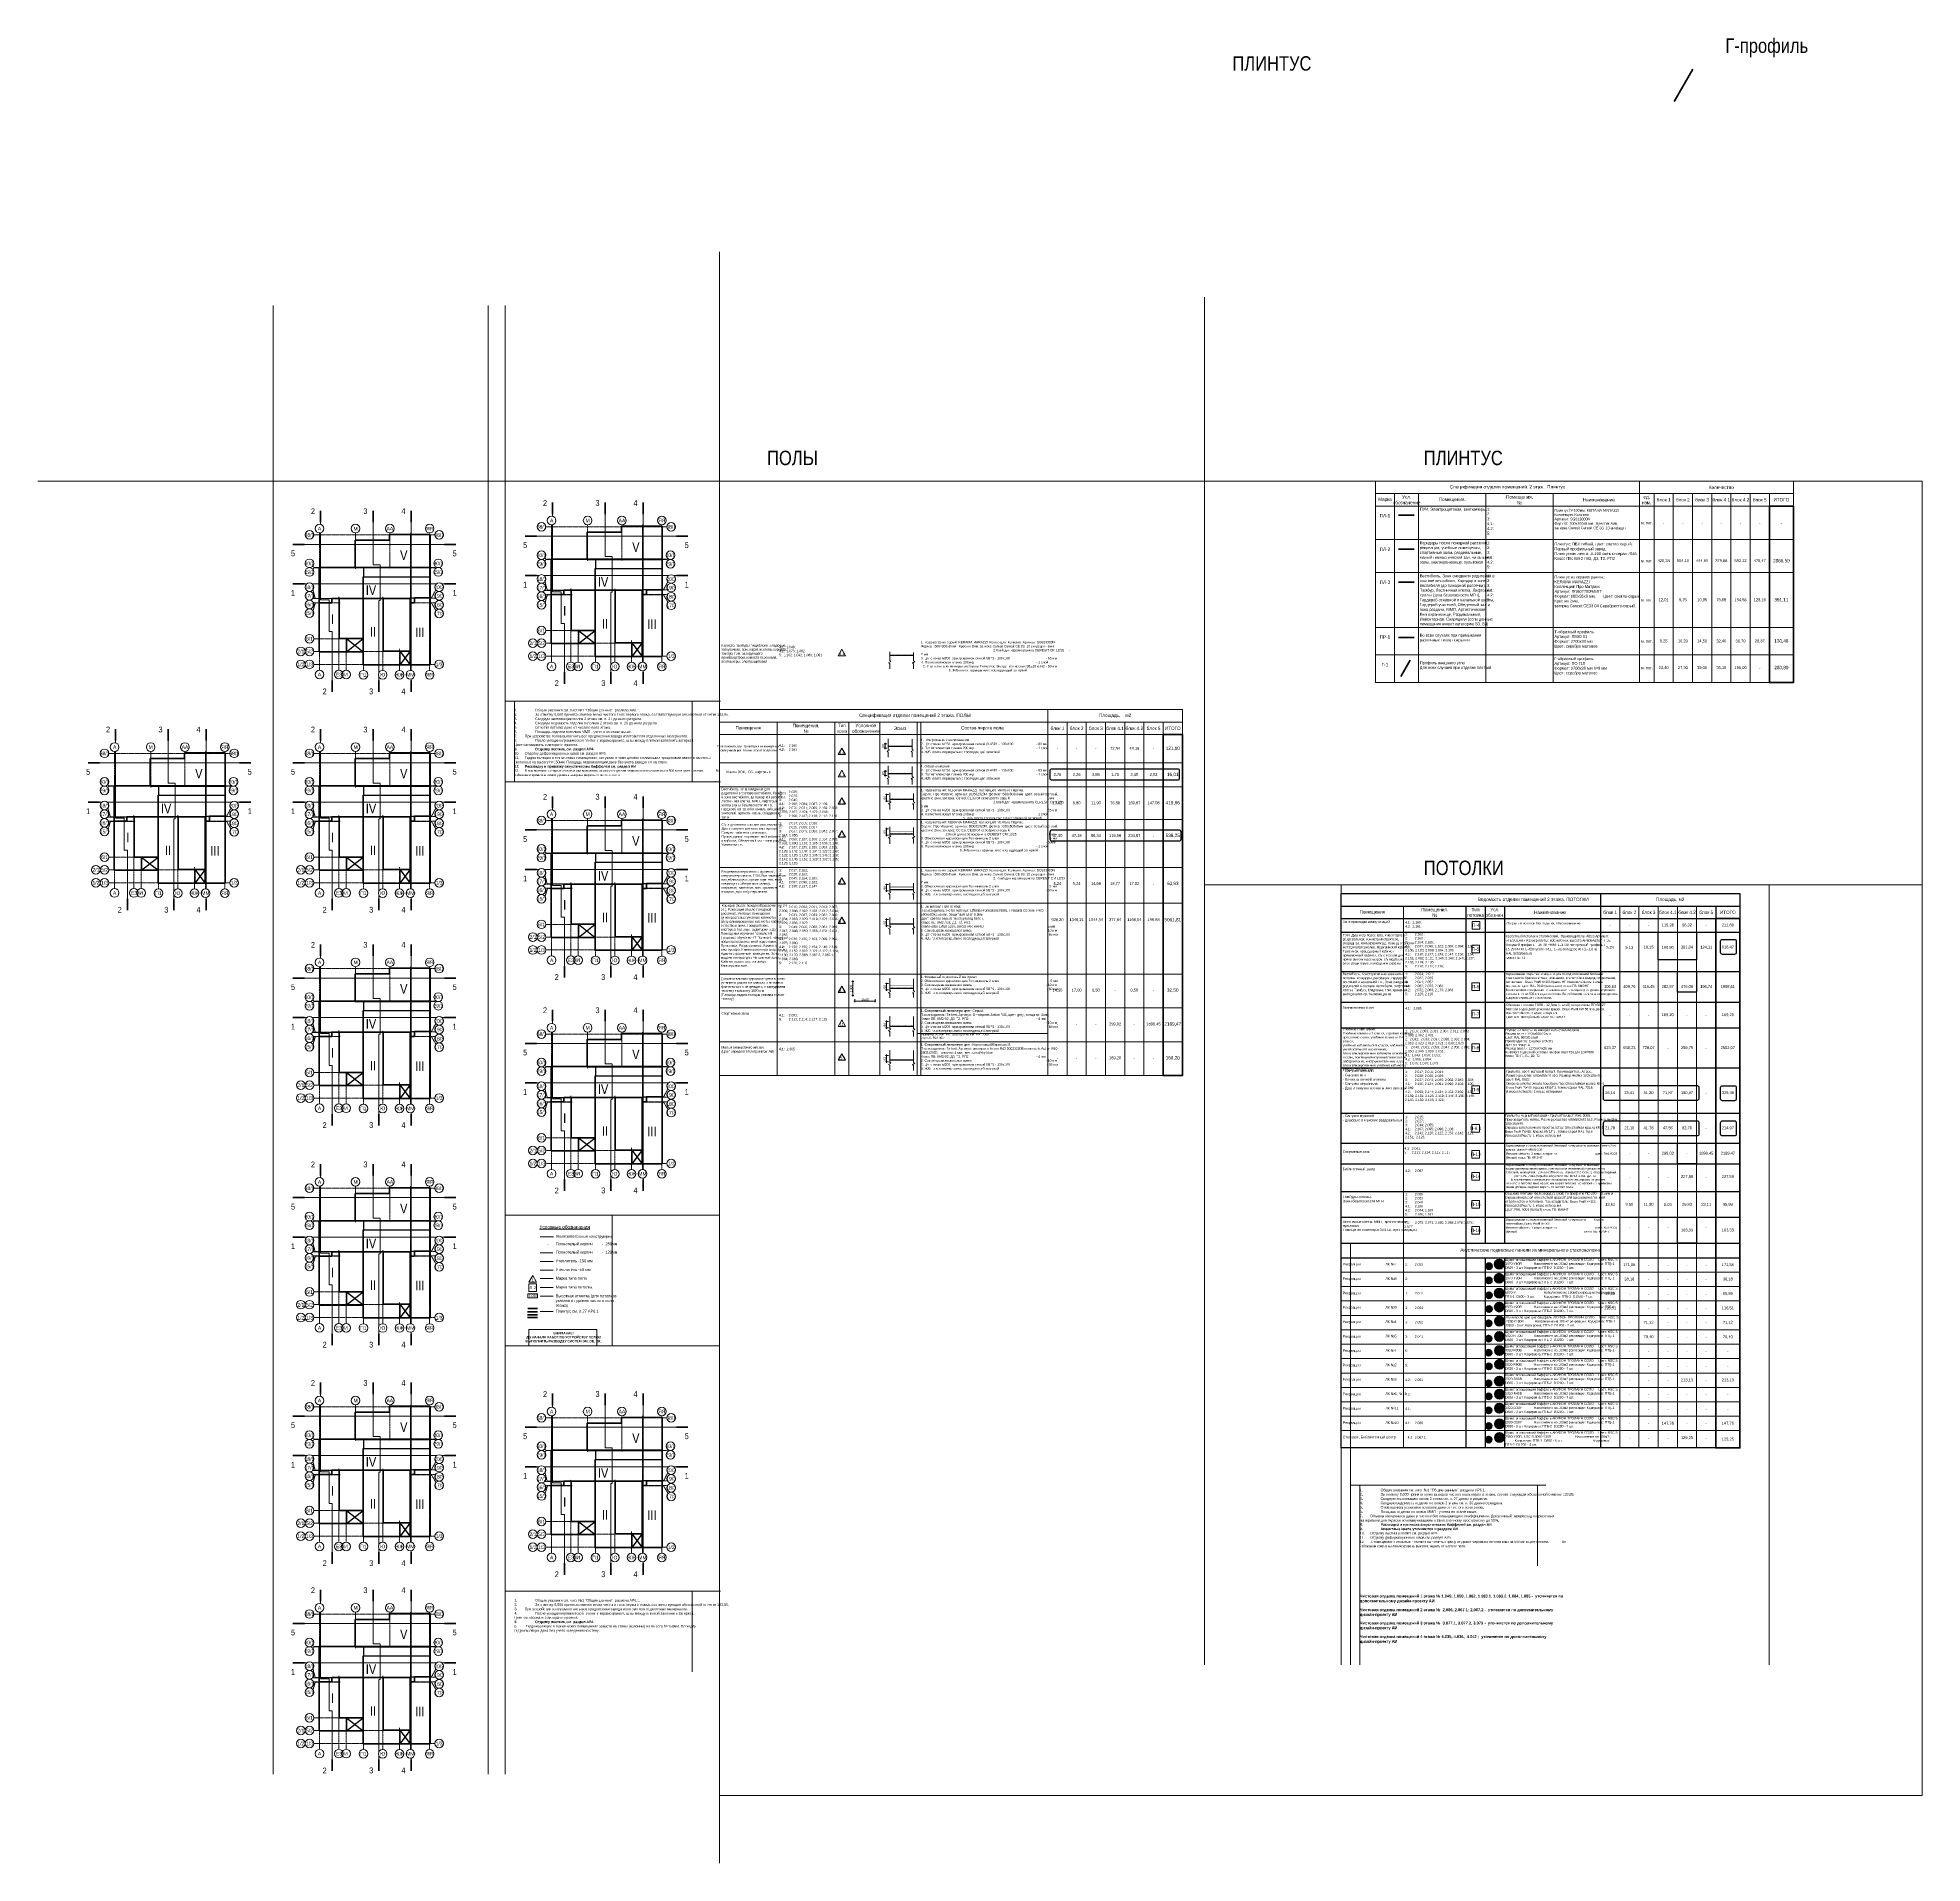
# Model space of a CAD drawing. Header units: millimetres. Extents: x -328335 to 1213373, y -208171 to 164144.
# Drawn here: x -328335 to -132214, y -208171 to -18143 of the extents above; entities that cross this region are included whole.
import ezdxf
from ezdxf.enums import TextEntityAlignment as Align

# ---------------------------------------------------------------- set-up
doc = ezdxf.new("R2010")
doc.units = ezdxf.units.MM
doc.header["$LTSCALE"] = 0.5
doc.linetypes.add('CENTER2', pattern=[28.575, 19.05, -3.175, 3.175, -3.175])
doc.linetypes.add('DASHED', pattern=[19.05, 12.7, -6.35])
doc.layers.get('Defpoints').update_dxf_attribs({"color": 140})
for name, color, linetype, lineweight in [('АИ_Плинтус', 3, 'Continuous', 9), ('АИ_Полы марка', 1, 'Continuous', 13), ('АИ_Полы_размеры', 7, 'Continuous', 5), ('АИ_Таблица', 7, 'Continuous', 13), ('АИ_Текст', 7, 'Continuous', 13), ('АР6_ИЗМ_расчетов_август', 10, 'Continuous', 40), ('АР6_спецификации', 7, 'Continuous', 0), ('АР_Разрезы марка', 7, 'Continuous', 13), ('АР_Стены кирпич', 32, 'Continuous', 30), ('АР_Узлы_сечения', 10, 'Continuous', 25), ('АЦ_Бафы', 8, 'Continuous', 0), ('АЦ_Стены', 8, 'Continuous', 70), ('РД_Отметка', 7, 'Continuous', 0)]:
    doc.layers.add(name, color=color, linetype=linetype, lineweight=lineweight)
doc.layers.add('АИ_Т_Профиль', color=2, linetype='Continuous', lineweight=40, true_color=0xffff00)
doc.layers.add('РД_Оси_100', color=7, linetype='Continuous', lineweight=0, true_color=0x525252)
doc.layers.add('АР6_Г_профиль плитки', color=220, linetype='Continuous', lineweight=35, plot=False)
doc.layers.add('АР_Делит', color=120, linetype='Continuous', lineweight=0, plot=False)
doc.styles.add('Arial_Narrow_08', font='ARIALN.TTF', dxfattribs={"width": 0.8})
doc.styles.add('style1', font='ARIALN.TTF')
doc.styles.add('ккк', font='isocpeur.ttf', dxfattribs={"width": 0.85, "oblique": 15})
doc.dimstyles.new('Dim100_ареал', dxfattribs={"dimscale": 100, "dimtxt": 2.5, "dimasz": 1, "dimexe": 1, "dimexo": 1, "dimgap": 0.5, "dimtad": 1, "dimzin": 12, "dimdsep": 46, "dimtxsty": 'style1', "dimblk": 'ARCHTICK', "dimcen": 1, "dimdle": 1, "dimaunit": 1, "dimadec": 0, "dimazin": 3, "dimtfac": 1, "dimtmove": 1, "dimatfit": 3, "dimldrblk": 'OPEN30', "dimfxl": 2, "dimfxlon": 1, "dimtolj": 1, "dimtzin": 0, "dimlwd": 5, "dimlwe": 5, "dimarcsym": 0})

# ---------------------------------------------------------------- blocks, each defined once
blk = doc.blocks.new('A-iden')
at = {"linetype": 'Continuous', "lineweight": 5}
blk.add_circle((0, -4), 3, dxfattribs=at)
at = {"color": 0, "linetype": 'Continuous', "lineweight": 20, "style": 'ккк', "width": 0.85}
blk.add_attdef('ID', text='', height=4, dxfattribs=at).set_placement((0.3, -3.9), align=Align.MIDDLE_CENTER)
blk = doc.blocks.new('СОШ_2200_ЖУК')
at = {"layer": 'АИ_Текст', "lineweight": 50}
for points in [[(1047, 159856), (1047, 147950)], [(55657, 159856), (55657, 147950)], [(95191, 159856), (95191, 147950)], [(-27633, 124896), (-15727, 124896)], [(129905, 124896), (141812, 124896)], [(-27633, 83789), (-15727, 83789)], [(129905, 83789), (141812, 83789)], [(13234, -16750), (13234, -28656)], [(61670, -16750), (61670, -28656)], [(95191, -16750), (95191, -28656)]]:
    blk.add_lwpolyline(points, dxfattribs=at)
at = {"layer": 'АИ_Текст'}
for points in [[(1047, 153903, 0, 2000, 0), (-3396, 153903, 0, 0, 0), (-11691, 153903, 0, 0, 0)], [(55657, 153903, 0, 2000, 0), (51215, 153903, 0, 0, 0), (42919, 153903, 0, 0, 0)], [(95191, 153903, 0, 2000, 0), (90748, 153903, 0, 0, 0), (82452, 153903, 0, 0, 0)], [(-21680, 124896, 0, 2000, 0), (-21680, 120453, 0, 0, 0), (-21680, 112157, 0, 0, 0)], [(135858, 124896, 0, 2000, 0), (135858, 120453, 0, 0, 0), (135858, 112157, 0, 0, 0)], [(-21680, 83789, 0, 2000, 0), (-21680, 79347, 0, 0, 0), (-21680, 71051, 0, 0, 0)], [(135858, 83789, 0, 2000, 0), (135858, 79347, 0, 0, 0), (135858, 71051, 0, 0, 0)], [(13234, -22703, 0, 2000, 0), (8791, -22703, 0, 0, 0), (495, -22703, 0, 0, 0)], [(61670, -22703, 0, 2000, 0), (57228, -22703, 0, 0, 0), (48932, -22703, 0, 0, 0)], [(95191, -22703, 0, 2000, 0), (90748, -22703, 0, 0, 0), (82452, -22703, 0, 0, 0)]]:
    blk.add_lwpolyline(points, format="xyseb", dxfattribs=at)
at = {"layer": 'АР_Делит'}
for points in [[(-2065, 0), (2065, 0)], [(0, -2065), (0, 2065)]]:
    blk.add_lwpolyline(points, dxfattribs=at)
at = {"layer": 'АР_Разрезы марка', "linetype": 'DASHED', "lineweight": 0, "ltscale": 100}
for p, q in [((129905, 124896), (-15727, 124896)), ((-13320, 83789), (-15727, 83789)), ((121576, 83789), (-7590, 83789)), ((129905, 83789), (127244, 83789))]:
    blk.add_line(p, q, dxfattribs=at)
for points in [[(1047, 147950), (1047, 145632)], [(61670, -8780), (61670, 66458), (63065, 66458), (63065, 103601), (55657, 103601), (55657, 147950)], [(95191, 147950), (95191, -6336)], [(1047, 136878), (1047, 67094), (10043, 67094), (10043, 34025), (13234, 34025), (13234, -16750)], [(61670, -16750), (61670, -12786)]]:
    blk.add_lwpolyline(points, dxfattribs=at)
at = {"layer": 'АР_Разрезы марка', "linetype": 'DASHED', "lineweight": 0, "ltscale": 5}
blk.add_lwpolyline([(95191, -15229), (95191, -16750)], dxfattribs=at)
at = {"layer": 'АР_Стены кирпич'}
for p, q in [((94145, 13858), (83455, -355)), ((83455, 13858), (94145, -355))]:
    blk.add_line(p, q, dxfattribs=at)
at = {"layer": 'АР_Стены кирпич', "lineweight": 30}
blk.add_lwpolyline([(45245, -355), (45245, 68345), (20455, 68345), (20455, 26755), (27955, 26755), (27955, 13145), (-355, 13145), (-355, 100855), (37145, 100855), (37145, 129155), (72745, 129155), (72745, 135155), (114955, 135155), (114955, -355), (94145, -355), (94145, 68345), (66055, 68345), (66055, 13858), (83455, 13858), (83455, -355)], close=True, dxfattribs=at)
at = {"layer": 'АР_Стены кирпич', "lineweight": 60}
for points in [[(37145, 100855), (114955, 100855), (114955, 135155), (72745, 135155), (72745, 129155), (37145, 129155), (37145, 100855)], [(37145, 100855), (-355, 100855), (-355, 64100), (12700, 64100), (12700, 68600), (94500, 68600)], [(94145, 68345), (94145, 64100), (98800, 64100), (98800, 69200), (114955, 69200), (114955, 100855)], [(-355, 64100), (-355, 13145), (45245, 13145), (45245, 26755), (20455, 26755), (20455, 68700)], [(45245, 68345), (45245, -355), (94145, -355), (94145, 13858), (66055, 13858), (66055, 68600)], [(94145, 64100), (94145, -355), (114955, -355), (114955, 69200)]]:
    blk.add_lwpolyline(points, dxfattribs=at)
at = {"layer": 'АР_Стены кирпич'}
for points in [[(37400, 100675), (114955, 100675)], [(45800, 100600), (45800, 91255)], [(20455, 68345), (20455, 68600), (12700, 68600), (12700, 64100), (-355, 64100)], [(45245, 68600), (66055, 68600), (66055, 68345)], [(94145, 64100), (98800, 64100), (98800, 69200), (114955, 69200)], [(27955, 26755), (45245, 26755)], [(27955, 26755), (45245, 13158)], [(27984, 13158), (45245, 26755)], [(27984, 13158), (45245, 13158)], [(83455, 13858), (94145, 13858)], [(83455, -355), (94145, -355)]]:
    blk.add_lwpolyline(points, dxfattribs=at)
at = {"layer": 'АР_Стены кирпич', "lineweight": 30}
blk.add_lwpolyline([(45245, 68345), (45245, 91255), (114955, 91255)], dxfattribs=at)
at = {"layer": 'РД_Оси_100', "linetype": 'CENTER2'}
for p, q in [((-5955, 134700), (119910, 134700)), ((0, -6155), (0, 136755)), ((37500, 99295), (37500, 136755)), ((73200, 99717), (73200, 136755)), ((94500, -6283), (94500, 136755)), ((114600, -6283), (114600, 136755)), ((45600, -6283), (45600, 101543)), ((-6893, 77569), (-4585, 68700)), ((-4585, 68700), (95716, 68700)), ((20100, -6155), (20100, 70287)), ((90799, 69000), (117755, 69000)), ((27600, -6155), (27600, 27128)), ((-5955, 13500), (33000, 13500)), ((33000, 13500), (95507, 13500)), ((65700, 13500), (71364, 13500)), ((-5955, 0), (119910, 0))]:
    blk.add_line(p, q, dxfattribs=at)
for points in [[(120756, 100500), (-5555, 100500), (-7309, 99220)], [(120756, 100800), (-5555, 100800), (-7293, 102051)], [(78275, 68400), (-7051, 68400)], [(21386, 63900), (-4370, 63900), (-6755, 55904)], [(21386, 64200), (-6356, 64200)], [(65700, 70209), (65700, -6283)], [(94200, 69300), (116548, 69300), (120935, 77435)], [(94200, 69000), (120538, 69000)], [(94200, 64200), (120549, 64200)], [(94200, 63900), (116486, 63900), (121112, 55949)], [(29555, 26700), (-5955, 26700)], [(83100, 16208), (83100, -6283)]]:
    blk.add_lwpolyline(points, dxfattribs=at)
at = {"layer": 'РД_Оси_100', "color": 0}
ref = blk.add_blockref('A-iden', (-10455, 140700), dxfattribs=dict(at, xscale=1500, yscale=1500, zscale=1500))
ref.add_attrib('ID', '38/1', dxfattribs={"layer": '0', "linetype": 'Continuous', "height": 3750, "style": 'style1'}).set_placement((-10455, 134700), align=Align.MIDDLE)
ref = blk.add_blockref('A-iden', (0, 147255), dxfattribs=dict(at, xscale=1500, yscale=1500, zscale=1500))
ref.add_attrib('ID', 'А', dxfattribs={"layer": '0', "linetype": 'Continuous', "height": 3750, "style": 'style1'}).set_placement((0, 141255), align=Align.MIDDLE)
ref = blk.add_blockref('A-iden', (37500, 147255), dxfattribs=dict(at, xscale=1500, yscale=1500, zscale=1500))
ref.add_attrib('ID', 'М', dxfattribs={"layer": '0', "linetype": 'Continuous', "height": 3750, "style": 'style1'}).set_placement((37500, 141255), align=Align.MIDDLE)
ref = blk.add_blockref('A-iden', (73200, 147255), dxfattribs=dict(at, xscale=1500, yscale=1500, zscale=1500))
ref.add_attrib('ID', 'АА', dxfattribs={"layer": '0', "linetype": 'Continuous', "height": 3750, "style": 'style1'}).set_placement((73200, 141255), align=Align.MIDDLE)
ref = blk.add_blockref('A-iden', (114600, 147255), dxfattribs=dict(at, xscale=1500, yscale=1500, zscale=1500))
ref.add_attrib('ID', 'ЯЯ', dxfattribs={"layer": '0', "linetype": 'Continuous', "height": 3750, "style": 'style1'}).set_placement((114600, 141255), align=Align.MIDDLE)
ref = blk.add_blockref('A-iden', (124410, 140700), dxfattribs=dict(at, xscale=1500, yscale=1500, zscale=1500))
ref.add_attrib('ID', '38/1', dxfattribs={"layer": '0', "linetype": 'Continuous', "height": 3750, "style": 'style1'}).set_placement((124410, 134700), align=Align.MIDDLE)
ref = blk.add_blockref('A-iden', (-10588, 102137), dxfattribs=dict(at, xscale=1500, yscale=1500, zscale=1500))
ref.add_attrib('ID', '29/1', dxfattribs={"layer": '0', "linetype": 'Continuous', "height": 3750, "style": 'style1'}).set_placement((-10588, 96137), align=Align.MIDDLE)
ref = blk.add_blockref('A-iden', (-10568, 111137), dxfattribs=dict(at, xscale=1500, yscale=1500, zscale=1500))
ref.add_attrib('ID', '30/1', dxfattribs={"layer": '0', "linetype": 'Continuous', "height": 3750, "style": 'style1'}).set_placement((-10568, 105137), align=Align.MIDDLE)
ref = blk.add_blockref('A-iden', (123610, 111150), dxfattribs=dict(at, xscale=1500, yscale=1500, zscale=1500))
ref.add_attrib('ID', '30/1', dxfattribs={"layer": '0', "linetype": 'Continuous', "height": 3750, "style": 'style1'}).set_placement((123610, 105150), align=Align.MIDDLE)
ref = blk.add_blockref('A-iden', (123610, 102150), dxfattribs=dict(at, xscale=1500, yscale=1500, zscale=1500))
ref.add_attrib('ID', '29/1', dxfattribs={"layer": '0', "linetype": 'Continuous', "height": 3750, "style": 'style1'}).set_placement((123610, 96150), align=Align.MIDDLE)
ref = blk.add_blockref('A-iden', (-10455, 86319), dxfattribs=dict(at, xscale=1500, yscale=1500, zscale=1500))
ref.add_attrib('ID', '18/1', dxfattribs={"layer": '0', "linetype": 'Continuous', "height": 3750, "style": 'style1'}).set_placement((-10455, 80319), align=Align.MIDDLE)
ref = blk.add_blockref('A-iden', (124410, 86294), dxfattribs=dict(at, xscale=1500, yscale=1500, zscale=1500))
ref.add_attrib('ID', '20/3', dxfattribs={"layer": '0', "linetype": 'Continuous', "height": 3750, "style": 'style1'}).set_placement((124410, 80294), align=Align.MIDDLE)
ref = blk.add_blockref('A-iden', (-10455, 77343), dxfattribs=dict(at, xscale=1500, yscale=1500, zscale=1500))
ref.add_attrib('ID', '17/1', dxfattribs={"layer": '0', "linetype": 'Continuous', "height": 3750, "style": 'style1'}).set_placement((-10455, 71343), align=Align.MIDDLE)
ref = blk.add_blockref('A-iden', (-10455, 68343), dxfattribs=dict(at, xscale=1500, yscale=1500, zscale=1500))
ref.add_attrib('ID', '16/1', dxfattribs={"layer": '0', "linetype": 'Continuous', "height": 3750, "style": 'style1'}).set_placement((-10455, 62343), align=Align.MIDDLE)
ref = blk.add_blockref('A-iden', (124410, 77294), dxfattribs=dict(at, xscale=1500, yscale=1500, zscale=1500))
ref.add_attrib('ID', '19/3', dxfattribs={"layer": '0', "linetype": 'Continuous', "height": 3750, "style": 'style1'}).set_placement((124410, 71294), align=Align.MIDDLE)
ref = blk.add_blockref('A-iden', (124410, 67888), dxfattribs=dict(at, xscale=1500, yscale=1500, zscale=1500))
ref.add_attrib('ID', '18/3', dxfattribs={"layer": '0', "linetype": 'Continuous', "height": 3750, "style": 'style1'}).set_placement((124410, 61888), align=Align.MIDDLE)
ref = blk.add_blockref('A-iden', (-10455, 59343), dxfattribs=dict(at, xscale=1500, yscale=1500, zscale=1500))
ref.add_attrib('ID', '15/1', dxfattribs={"layer": '0', "linetype": 'Continuous', "height": 3750, "style": 'style1'}).set_placement((-10455, 53343), align=Align.MIDDLE)
ref = blk.add_blockref('A-iden', (124410, 58888), dxfattribs=dict(at, xscale=1500, yscale=1500, zscale=1500))
ref.add_attrib('ID', '17/3', dxfattribs={"layer": '0', "linetype": 'Continuous', "height": 3750, "style": 'style1'}).set_placement((124410, 52888), align=Align.MIDDLE)
ref = blk.add_blockref('A-iden', (-10455, 32700), dxfattribs=dict(at, xscale=1500, yscale=1500, zscale=1500))
ref.add_attrib('ID', '6/1', dxfattribs={"layer": '0', "linetype": 'Continuous', "height": 3750, "style": 'style1'}).set_placement((-10455, 26700), align=Align.MIDDLE)
ref = blk.add_blockref('A-iden', (-19455, 19500), dxfattribs=dict(at, xscale=1500, yscale=1500, zscale=1500))
ref.add_attrib('ID', '2/1', dxfattribs={"layer": '0', "linetype": 'Continuous', "height": 3750, "style": 'style1'}).set_placement((-19455, 13500), align=Align.MIDDLE)
ref = blk.add_blockref('A-iden', (-19455, 6000), dxfattribs=dict(at, xscale=1500, yscale=1500, zscale=1500))
ref.add_attrib('ID', '1/2', dxfattribs={"layer": '0', "linetype": 'Continuous', "height": 3750, "style": 'style1'}).set_placement((-19455, 0), align=Align.MIDDLE)
ref = blk.add_blockref('A-iden', (-10455, 19500), dxfattribs=dict(at, xscale=1500, yscale=1500, zscale=1500))
ref.add_attrib('ID', '5/2', dxfattribs={"layer": '0', "linetype": 'Continuous', "height": 3750, "style": 'style1'}).set_placement((-10455, 13500), align=Align.MIDDLE)
ref = blk.add_blockref('A-iden', (-10455, 6000), dxfattribs=dict(at, xscale=1500, yscale=1500, zscale=1500))
ref.add_attrib('ID', '1/3', dxfattribs={"layer": '0', "linetype": 'Continuous', "height": 3750, "style": 'style1'}).set_placement((-10455, 0), align=Align.MIDDLE)
ref = blk.add_blockref('A-iden', (124410, 6000), dxfattribs=dict(at, xscale=1500, yscale=1500, zscale=1500))
ref.add_attrib('ID', '1/3', dxfattribs={"layer": '0', "linetype": 'Continuous', "height": 3750, "style": 'style1'}).set_placement((124410, 0), align=Align.MIDDLE)
ref = blk.add_blockref('A-iden', (0, -4655), dxfattribs=dict(at, xscale=1500, yscale=1500, zscale=1500))
ref.add_attrib('ID', 'А', dxfattribs={"layer": '0', "linetype": 'Continuous', "height": 3750, "style": 'style1'}).set_placement((0, -10655), align=Align.MIDDLE)
ref = blk.add_blockref('A-iden', (20100, -4655), dxfattribs=dict(at, xscale=1500, yscale=1500, zscale=1500))
ref.add_attrib('ID', 'Е3', dxfattribs={"layer": '0', "linetype": 'Continuous', "height": 3750, "style": 'style1'}).set_placement((20100, -10655), align=Align.MIDDLE)
ref = blk.add_blockref('A-iden', (27600, -4655), dxfattribs=dict(at, xscale=1500, yscale=1500, zscale=1500))
ref.add_attrib('ID', 'И', dxfattribs={"layer": '0', "linetype": 'Continuous', "height": 3750, "style": 'style1'}).set_placement((27600, -10655), align=Align.MIDDLE)
ref = blk.add_blockref('A-iden', (45600, -4783), dxfattribs=dict(at, xscale=1500, yscale=1500, zscale=1500))
ref.add_attrib('ID', 'П1', dxfattribs={"layer": '0', "linetype": 'Continuous', "height": 3750, "style": 'style1'}).set_placement((45600, -10783), align=Align.MIDDLE)
ref = blk.add_blockref('A-iden', (65700, -4783), dxfattribs=dict(at, xscale=1500, yscale=1500, zscale=1500))
ref.add_attrib('ID', 'Ю', dxfattribs={"layer": '0', "linetype": 'Continuous', "height": 3750, "style": 'style1'}).set_placement((65700, -10783), align=Align.MIDDLE)
ref = blk.add_blockref('A-iden', (83100, -4783), dxfattribs=dict(at, xscale=1500, yscale=1500, zscale=1500))
ref.add_attrib('ID', 'ЖЖ', dxfattribs={"layer": '0', "linetype": 'Continuous', "height": 3750, "style": 'style1'}).set_placement((83100, -10783), align=Align.MIDDLE)
ref = blk.add_blockref('A-iden', (94500, -4783), dxfattribs=dict(at, xscale=1500, yscale=1500, zscale=1500))
ref.add_attrib('ID', 'ММ', dxfattribs={"layer": '0', "linetype": 'Continuous', "height": 3750, "style": 'style1'}).set_placement((94500, -10783), align=Align.MIDDLE)
ref = blk.add_blockref('A-iden', (114600, -4783), dxfattribs=dict(at, xscale=1500, yscale=1500, zscale=1500))
ref.add_attrib('ID', 'ЯЯ', dxfattribs={"layer": '0', "linetype": 'Continuous', "height": 3750, "style": 'style1'}).set_placement((114600, -10783), align=Align.MIDDLE)
at = {"color": 0, "char_height": 10000, "attachment_point": 5, "style": 'style1'}
for s, insert, width in [('V', (87657, 113548), 19035), ('IV', (53571, 77231), 19371.81), ('I', (13586, 47075), 19035), ('II', (55633, 33729), 19035), ('III', (104424, 33327), 19035)]:
    blk.add_mtext(s, dxfattribs=dict(at, insert=insert, width=width))
at = {"layer": 'АИ_Текст', "color": 7, "char_height": 6000, "width": 19999.4, "attachment_point": 5, "style": 'style1'}
for s, insert in [('2', (-6862, 159440)), ('3', (47748, 159440)), ('4', (87281, 159440)), ('5', (-27591, 115486)), ('5', (140578, 115486)), ('1', (-27591, 74380)), ('1', (140578, 74380)), ('2', (5324, -28159)), ('3', (53761, -28159)), ('4', (87281, -28168))]:
    blk.add_mtext(s, dxfattribs=dict(at, insert=insert))
blk = doc.blocks.new('MOK-ПолыМарка')
at = {"layer": 'АИ_Полы марка', "lineweight": 13}
blk.add_lwpolyline([(3.9, -2.1), (0, 4.6), (-3.9, -2.1)], close=True, dxfattribs=at)
at = {"color": 0, "style": 'style1'}
blk.add_attdef('АР-ОТДЕЛКА:ПОЛКОД', text='', height=3, dxfattribs=at).set_placement((0, 0), align=Align.MIDDLE)
blk = doc.blocks.new('Отметка_план')
at = {"color": 7, "lineweight": 5}
blk.add_lwpolyline([(0, 0), (10, 0), (10, 4), (0, 4)], close=True, dxfattribs=at)
at = {"style": 'Arial_Narrow_08', "width": 0.8}
blk.add_attdef('OTMG', text='', height=2.5, dxfattribs=at).set_placement((9.1, 0.7), align=Align.RIGHT)
blk = doc.blocks.new('_ArchTick')
at = {"color": 0, "linetype": 'ByBlock', "const_width": 0.15}
blk.add_lwpolyline([(-0.5, -0.5), (0.5, 0.5)], dxfattribs=at)
blk = doc.blocks.new('*D183')
at = {"layer": 'Defpoints', "color": 0, "transparency": 16777216}
for p in [(-243287, -117833), (-241200, -117833), (-241200, -118430)]:
    blk.add_point(p, dxfattribs=at)
at = {"layer": 'АИ_Полы_размеры', "color": 0, "lineweight": 5, "transparency": 16777216}
for p, q in [((-243387, -118430), (-241100, -118430)), ((-243287, -118230), (-243287, -118530)), ((-241200, -118230), (-241200, -118530))]:
    blk.add_line(p, q, dxfattribs=at)
at = {"layer": 'АИ_Полы_размеры', "color": 0, "lineweight": 5, "transparency": 16777216, "xscale": 100, "yscale": 100, "zscale": 100, "rotation": 180}
blk.add_blockref('_ArchTick', (-243287, -118430), dxfattribs=at)
at = {"layer": 'АИ_Полы_размеры', "color": 0, "lineweight": 5, "transparency": 16777216, "xscale": 100, "yscale": 100, "zscale": 100}
blk.add_blockref('_ArchTick', (-241200, -118430), dxfattribs=at)
at = {"layer": 'АИ_Полы_размеры', "color": 0, "transparency": 16777216, "insert": (-242243, -118252), "char_height": 250, "attachment_point": 5, "style": 'style1'}
blk.add_mtext('\\A1;1500', dxfattribs=at)
blk = doc.blocks.new('_Open30')
at = {"color": 0, "linetype": 'ByBlock', "lineweight": -2}
for p, q in [((-1, 0.3), (0, 0)), ((0, 0), (-1, -0.3)), ((0, 0), (-1, 0))]:
    blk.add_line(p, q, dxfattribs=at)
blk = doc.blocks.new('*D184')
at = {"layer": 'Defpoints', "color": 0, "transparency": 16777216}
for p in [(-243513, -116381), (-243287, -116381), (-243287, -117833)]:
    blk.add_point(p, dxfattribs=at)
at = {"layer": 'АИ_Полы_размеры', "color": 0, "lineweight": 5, "transparency": 16777216}
for p, q in [((-243387, -116381), (-243613, -116381)), ((-243513, -117933), (-243513, -116281)), ((-243387, -117833), (-243613, -117833))]:
    blk.add_line(p, q, dxfattribs=at)
at = {"layer": 'АИ_Полы_размеры', "color": 0, "lineweight": 5, "transparency": 16777216, "xscale": 100, "yscale": 100, "zscale": 100}
for p, rotation in [((-243513, -116381), 90), ((-243513, -117833), 270)]:
    blk.add_blockref('_ArchTick', p, dxfattribs=dict(at, rotation=rotation))
at = {"layer": 'АИ_Полы_размеры', "color": 0, "transparency": 16777216, "insert": (-243691, -117107), "char_height": 250, "attachment_point": 5, "rotation": 90, "style": 'style1'}
blk.add_mtext('\\A1;1000', dxfattribs=at)
blk = doc.blocks.new('*D236')
at = {"layer": 'Defpoints', "color": 0, "transparency": 16777216}
for p in [(-240156, -91653), (-239814, -91653), (-239814, -92095)]:
    blk.add_point(p, dxfattribs=at)
at = {"layer": 'АИ_Полы_размеры', "color": 0, "lineweight": 5, "transparency": 16777216}
for p, q in [((-239956, -91653), (-240256, -91653)), ((-239956, -92095), (-240256, -92095)), ((-240156, -92195), (-240156, -91553))]:
    blk.add_line(p, q, dxfattribs=at)
at = {"layer": 'АИ_Полы_размеры', "color": 0, "lineweight": 5, "transparency": 16777216, "xscale": 100, "yscale": 100, "zscale": 100}
for p, rotation in [((-240156, -91653), 90), ((-240156, -92095), 270)]:
    blk.add_blockref('_ArchTick', p, dxfattribs=dict(at, rotation=rotation))
at = {"layer": 'АИ_Полы_размеры', "color": 0, "transparency": 16777216, "insert": (-240334, -91874), "char_height": 250, "attachment_point": 5, "rotation": 90, "style": 'style1'}
blk.add_mtext('\\A1;80', dxfattribs=at)
blk = doc.blocks.new('*D250')
at = {"layer": 'Defpoints', "color": 0, "transparency": 16777216}
for p in [(-240156, -94489), (-239814, -94489), (-239814, -94930)]:
    blk.add_point(p, dxfattribs=at)
at = {"layer": 'АИ_Полы_размеры', "color": 0, "lineweight": 5, "transparency": 16777216}
for p, q in [((-239956, -94489), (-240256, -94489)), ((-239956, -94930), (-240256, -94930)), ((-240156, -95030), (-240156, -94389))]:
    blk.add_line(p, q, dxfattribs=at)
at = {"layer": 'АИ_Полы_размеры', "color": 0, "lineweight": 5, "transparency": 16777216, "xscale": 100, "yscale": 100, "zscale": 100}
for p, rotation in [((-240156, -94489), 90), ((-240156, -94930), 270)]:
    blk.add_blockref('_ArchTick', p, dxfattribs=dict(at, rotation=rotation))
at = {"layer": 'АИ_Полы_размеры', "color": 0, "transparency": 16777216, "insert": (-240334, -94709), "char_height": 250, "attachment_point": 5, "rotation": 90, "style": 'style1'}
blk.add_mtext('\\A1;80', dxfattribs=at)
blk = doc.blocks.new('*D251')
at = {"layer": 'Defpoints', "color": 0, "transparency": 16777216}
for p in [(-240013, -96935), (-239671, -96935), (-239671, -97597)]:
    blk.add_point(p, dxfattribs=at)
at = {"layer": 'АИ_Полы_размеры', "color": 0, "lineweight": 5, "transparency": 16777216}
for p, q in [((-239813, -96935), (-240113, -96935)), ((-239813, -97597), (-240113, -97597)), ((-240013, -97697), (-240013, -96835))]:
    blk.add_line(p, q, dxfattribs=at)
at = {"layer": 'АИ_Полы_размеры', "color": 0, "lineweight": 5, "transparency": 16777216, "xscale": 100, "yscale": 100, "zscale": 100}
for p, rotation in [((-240013, -96935), 90), ((-240013, -97597), 270)]:
    blk.add_blockref('_ArchTick', p, dxfattribs=dict(at, rotation=rotation))
at = {"layer": 'АИ_Полы_размеры', "color": 0, "transparency": 16777216, "insert": (-240190, -97266), "char_height": 250, "attachment_point": 5, "rotation": 90, "style": 'style1'}
blk.add_mtext('\\A1;80', dxfattribs=at)
blk = doc.blocks.new('*D252')
at = {"layer": 'Defpoints', "color": 0, "transparency": 16777216}
for p in [(-240013, -100485), (-239671, -100485), (-239671, -101147)]:
    blk.add_point(p, dxfattribs=at)
at = {"layer": 'АИ_Полы_размеры', "color": 0, "lineweight": 5, "transparency": 16777216}
for p, q in [((-239813, -100485), (-240113, -100485)), ((-239813, -101147), (-240113, -101147)), ((-240013, -101247), (-240013, -100385))]:
    blk.add_line(p, q, dxfattribs=at)
at = {"layer": 'АИ_Полы_размеры', "color": 0, "lineweight": 5, "transparency": 16777216, "xscale": 100, "yscale": 100, "zscale": 100}
for p, rotation in [((-240013, -100485), 90), ((-240013, -101147), 270)]:
    blk.add_blockref('_ArchTick', p, dxfattribs=dict(at, rotation=rotation))
at = {"layer": 'АИ_Полы_размеры', "color": 0, "transparency": 16777216, "insert": (-240190, -100816), "char_height": 250, "attachment_point": 5, "rotation": 90, "style": 'style1'}
blk.add_mtext('\\A1;80', dxfattribs=at)
blk = doc.blocks.new('*D253')
at = {"layer": 'Defpoints', "color": 0, "transparency": 16777216}
for p in [(-240013, -106301), (-239671, -106301), (-239671, -106962)]:
    blk.add_point(p, dxfattribs=at)
at = {"layer": 'АИ_Полы_размеры', "color": 0, "lineweight": 5, "transparency": 16777216}
for p, q in [((-239813, -106301), (-240113, -106301)), ((-239813, -106962), (-240113, -106962)), ((-240013, -107062), (-240013, -106201))]:
    blk.add_line(p, q, dxfattribs=at)
at = {"layer": 'АИ_Полы_размеры', "color": 0, "lineweight": 5, "transparency": 16777216, "xscale": 100, "yscale": 100, "zscale": 100}
for p, rotation in [((-240013, -106301), 90), ((-240013, -106962), 270)]:
    blk.add_blockref('_ArchTick', p, dxfattribs=dict(at, rotation=rotation))
at = {"layer": 'АИ_Полы_размеры', "color": 0, "transparency": 16777216, "insert": (-240190, -106631), "char_height": 250, "attachment_point": 5, "rotation": 90, "style": 'style1'}
blk.add_mtext('\\A1;80', dxfattribs=at)
blk = doc.blocks.new('*D254')
at = {"layer": 'Defpoints', "color": 0, "transparency": 16777216}
for p in [(-240013, -109925), (-239671, -109925), (-239671, -110586)]:
    blk.add_point(p, dxfattribs=at)
at = {"layer": 'АИ_Полы_размеры', "color": 0, "lineweight": 5, "transparency": 16777216}
for p, q in [((-240013, -110686), (-240013, -109825)), ((-239813, -109925), (-240113, -109925)), ((-239813, -110586), (-240113, -110586))]:
    blk.add_line(p, q, dxfattribs=at)
at = {"layer": 'АИ_Полы_размеры', "color": 0, "lineweight": 5, "transparency": 16777216, "xscale": 100, "yscale": 100, "zscale": 100}
for p, rotation in [((-240013, -109925), 90), ((-240013, -110586), 270)]:
    blk.add_blockref('_ArchTick', p, dxfattribs=dict(at, rotation=rotation))
at = {"layer": 'АИ_Полы_размеры', "color": 0, "transparency": 16777216, "insert": (-240190, -110255), "char_height": 250, "attachment_point": 5, "rotation": 90, "style": 'style1'}
blk.add_mtext('\\A1;80', dxfattribs=at)
blk = doc.blocks.new('*D255')
at = {"layer": 'Defpoints', "color": 0, "transparency": 16777216}
for p in [(-240013, -116607), (-239671, -116607), (-239671, -117268)]:
    blk.add_point(p, dxfattribs=at)
at = {"layer": 'АИ_Полы_размеры', "color": 0, "lineweight": 5, "transparency": 16777216}
for p, q in [((-239813, -116607), (-240113, -116607)), ((-239813, -117268), (-240113, -117268)), ((-240013, -117368), (-240013, -116507))]:
    blk.add_line(p, q, dxfattribs=at)
at = {"layer": 'АИ_Полы_размеры', "color": 0, "lineweight": 5, "transparency": 16777216, "xscale": 100, "yscale": 100, "zscale": 100}
for p, rotation in [((-240013, -116607), 90), ((-240013, -117268), 270)]:
    blk.add_blockref('_ArchTick', p, dxfattribs=dict(at, rotation=rotation))
at = {"layer": 'АИ_Полы_размеры', "color": 0, "transparency": 16777216, "insert": (-240190, -116937), "char_height": 250, "attachment_point": 5, "rotation": 90, "style": 'style1'}
blk.add_mtext('\\A1;80', dxfattribs=at)
blk = doc.blocks.new('*D256')
at = {"layer": 'Defpoints', "color": 0, "transparency": 16777216}
for p in [(-240013, -120559), (-239672, -120559), (-239671, -121220)]:
    blk.add_point(p, dxfattribs=at)
at = {"layer": 'АИ_Полы_размеры', "color": 0, "lineweight": 5, "transparency": 16777216}
for p, q in [((-239813, -120559), (-240113, -120559)), ((-239813, -121220), (-240113, -121220)), ((-240013, -121320), (-240013, -120459))]:
    blk.add_line(p, q, dxfattribs=at)
at = {"layer": 'АИ_Полы_размеры', "color": 0, "lineweight": 5, "transparency": 16777216, "xscale": 100, "yscale": 100, "zscale": 100}
for p, rotation in [((-240013, -120559), 90), ((-240013, -121220), 270)]:
    blk.add_blockref('_ArchTick', p, dxfattribs=dict(at, rotation=rotation))
at = {"layer": 'АИ_Полы_размеры', "color": 0, "transparency": 16777216, "insert": (-240190, -120889), "char_height": 250, "attachment_point": 5, "rotation": 90, "style": 'style1'}
blk.add_mtext('\\A1;80', dxfattribs=at)
blk = doc.blocks.new('*D257')
at = {"layer": 'Defpoints', "color": 0, "transparency": 16777216}
for p in [(-240013, -124082), (-239672, -124082), (-239671, -124743)]:
    blk.add_point(p, dxfattribs=at)
at = {"layer": 'АИ_Полы_размеры', "color": 0, "lineweight": 5, "transparency": 16777216}
for p, q in [((-239813, -124082), (-240113, -124082)), ((-239813, -124743), (-240113, -124743)), ((-240013, -124843), (-240013, -123982))]:
    blk.add_line(p, q, dxfattribs=at)
at = {"layer": 'АИ_Полы_размеры', "color": 0, "lineweight": 5, "transparency": 16777216, "xscale": 100, "yscale": 100, "zscale": 100}
for p, rotation in [((-240013, -124082), 90), ((-240013, -124743), 270)]:
    blk.add_blockref('_ArchTick', p, dxfattribs=dict(at, rotation=rotation))
at = {"layer": 'АИ_Полы_размеры', "color": 0, "transparency": 16777216, "insert": (-240190, -124413), "char_height": 250, "attachment_point": 5, "rotation": 90, "style": 'style1'}
blk.add_mtext('\\A1;80', dxfattribs=at)
blk = doc.blocks.new('Баф_Ор-2_1200')
at = {"layer": 'АЦ_Стены', "true_color": 0xdc8b09}
h = blk.add_hatch(color=42, dxfattribs=at)
h.dxf.hatch_style = 1
h.paths.add_polyline_path([(600, 0, 1), (-600, 0, 1)])
at = {"layer": 'АЦ_Стены', "color": 42, "true_color": 0xdc8b09}
blk.add_circle((0, 0), 600, dxfattribs=at)
blk = doc.blocks.new('Баф_ж1_1200')
at = {"layer": 'АЦ_Стены', "true_color": 0xfad500}
h = blk.add_hatch(color=40, dxfattribs=at)
h.dxf.hatch_style = 1
h.paths.add_polyline_path([(600, 0, 1), (-600, 0, 1)])
at = {"layer": 'АЦ_Стены', "color": 40, "true_color": 0xfad500}
blk.add_circle((0, 0), 600, dxfattribs=at)
blk = doc.blocks.new('Баф_ж2_1200')
at = {"layer": 'АЦ_Стены', "true_color": 0xfdb230}
h = blk.add_hatch(color=40, dxfattribs=at)
h.dxf.hatch_style = 1
h.paths.add_polyline_path([(600, 0, 1), (-600, 0, 1)])
at = {"layer": 'АЦ_Стены', "color": 40, "true_color": 0xfdb230}
blk.add_circle((0, 0), 600, dxfattribs=at)
blk = doc.blocks.new('Баф_сер1_1200')
at = {"layer": 'АЦ_Стены', "true_color": 0x80abd1}
h = blk.add_hatch(color=143, dxfattribs=at)
h.dxf.hatch_style = 1
h.paths.add_polyline_path([(600, 0, 1), (-600, 0, 1)])
at = {"layer": 'АЦ_Стены', "color": 143, "true_color": 0x80abd1}
blk.add_circle((0, 0), 600, dxfattribs=at)
blk = doc.blocks.new('Баф_сер2_1200')
at = {"layer": 'АЦ_Стены', "true_color": 0x545671}
h = blk.add_hatch(color=251, dxfattribs=at)
h.dxf.hatch_style = 1
h.paths.add_polyline_path([(600, -13, 1), (-600, -13, 1)])
at = {"layer": 'АЦ_Стены', "color": 251, "true_color": 0x545671}
blk.add_circle((0, -13), 600, dxfattribs=at)
blk = doc.blocks.new('Баф_син1_1200')
at = {"layer": 'АЦ_Стены', "true_color": 0x5c7384}
h = blk.add_hatch(color=155, dxfattribs=at)
h.dxf.hatch_style = 1
h.paths.add_polyline_path([(600, 0, 1), (-600, 0, 1)])
at = {"layer": 'АЦ_Стены', "color": 155, "true_color": 0x5c7384}
blk.add_circle((0, 0), 600, dxfattribs=at)
blk = doc.blocks.new('Баф_син2_1200')
at = {"layer": 'АЦ_Стены', "true_color": 0x24526e}
h = blk.add_hatch(color=167, dxfattribs=at)
h.dxf.hatch_style = 1
h.paths.add_polyline_path([(600, 0, 1), (-600, 0, 1)])
at = {"layer": 'АЦ_Стены', "color": 167, "true_color": 0x24526e}
blk.add_circle((0, 0), 600, dxfattribs=at)
blk = doc.blocks.new('Баф_ф1_1200')
at = {"layer": 'АЦ_Стены', "true_color": 0x9e6b9d}
h = blk.add_hatch(color=215, dxfattribs=at)
h.dxf.hatch_style = 1
h.paths.add_polyline_path([(600, 0, 1), (-600, 0, 1)])
at = {"layer": 'АЦ_Стены', "color": 215, "true_color": 0x9e6b9d}
blk.add_circle((0, 0), 600, dxfattribs=at)
blk = doc.blocks.new('Баф_ф2_1200')
at = {"layer": 'АЦ_Стены', "true_color": 0x96435f}
h = blk.add_hatch(color=245, dxfattribs=at)
h.dxf.hatch_style = 1
h.paths.add_polyline_path([(600, 0, 1), (-600, 0, 1)])
at = {"layer": 'АЦ_Стены', "color": 245, "true_color": 0x96435f}
blk.add_circle((0, 0), 600, dxfattribs=at)
blk = doc.blocks.new('Баф_зел1_1200')
at = {"layer": 'АЦ_Стены', "true_color": 0x5d8038}
h = blk.add_hatch(color=77, dxfattribs=at)
h.dxf.hatch_style = 1
h.paths.add_polyline_path([(600, 0, 1), (-600, 0, 1)])
at = {"layer": 'АЦ_Стены', "color": 77, "true_color": 0x5d8038}
blk.add_circle((0, 0), 600, dxfattribs=at)
blk = doc.blocks.new('Баф_зел2_1200')
at = {"layer": 'АЦ_Стены', "true_color": 0x73b400}
h = blk.add_hatch(color=64, dxfattribs=at)
h.dxf.hatch_style = 1
h.paths.add_polyline_path([(600, 0, 1), (-600, 0, 1)])
at = {"layer": 'АЦ_Стены', "color": 64, "true_color": 0x73b400}
blk.add_circle((0, 0), 600, dxfattribs=at)
blk = doc.blocks.new('Баф_ор3_1200_столовая')
at = {"layer": 'АЦ_Стены', "true_color": 0xee6119}
h = blk.add_hatch(color=32, dxfattribs=at)
h.dxf.hatch_style = 1
h.paths.add_polyline_path([(600, 0, 1), (-600, 0, 1)])
at = {"layer": 'АЦ_Стены', "color": 32, "true_color": 0xee6119}
blk.add_circle((0, 0), 600, dxfattribs=at)
blk = doc.blocks.new('Баф_ор2_800')
at = {"layer": 'АЦ_Стены', "true_color": 0xdc8b09}
h = blk.add_hatch(color=42, dxfattribs=at)
h.dxf.hatch_style = 1
h.paths.add_polyline_path([(400, 0, 1), (-400, 0, 1)])
at = {"layer": 'АЦ_Стены', "color": 42, "true_color": 0xdc8b09}
blk.add_circle((0, 0), 400, dxfattribs=at)
blk = doc.blocks.new('Баф_ж1_800')
at = {"layer": 'АЦ_Стены', "true_color": 0xfad500}
h = blk.add_hatch(color=40, dxfattribs=at)
h.dxf.hatch_style = 1
h.paths.add_polyline_path([(400, 0, 1), (-400, 0, 1)])
at = {"layer": 'АЦ_Стены', "color": 40, "true_color": 0xfad500}
blk.add_circle((0, 0), 400, dxfattribs=at)
blk = doc.blocks.new('Баф_ж2_800')
at = {"layer": 'АЦ_Стены', "true_color": 0xfdb230}
h = blk.add_hatch(color=40, dxfattribs=at)
h.dxf.hatch_style = 1
h.paths.add_polyline_path([(400, 0, 1), (-400, 0, 1)])
at = {"layer": 'АЦ_Стены', "color": 40, "true_color": 0xfdb230}
blk.add_circle((0, 0), 400, dxfattribs=at)
blk = doc.blocks.new('Баф_сер1_800')
at = {"layer": 'АЦ_Стены', "true_color": 0x80abd1}
h = blk.add_hatch(color=143, dxfattribs=at)
h.dxf.hatch_style = 1
h.paths.add_polyline_path([(400, 0, 1), (-400, 0, 1)])
at = {"layer": 'АЦ_Стены', "color": 143, "true_color": 0x80abd1}
blk.add_circle((0, 0), 400, dxfattribs=at)
blk = doc.blocks.new('Баф_сер2_800')
at = {"layer": 'АЦ_Стены', "true_color": 0x545671}
h = blk.add_hatch(color=251, dxfattribs=at)
h.dxf.hatch_style = 1
h.paths.add_polyline_path([(400, 0, 1), (-400, 0, 1)])
at = {"layer": 'АЦ_Стены', "color": 251, "true_color": 0x545671}
blk.add_circle((0, 0), 400, dxfattribs=at)
blk = doc.blocks.new('Баф_син1_800')
at = {"layer": 'АЦ_Стены', "true_color": 0x5c7384}
h = blk.add_hatch(color=155, dxfattribs=at)
h.dxf.hatch_style = 1
h.paths.add_polyline_path([(400, 0, 1), (-400, 0, 1)])
at = {"layer": 'АЦ_Стены', "color": 155, "true_color": 0x5c7384}
blk.add_circle((0, 0), 400, dxfattribs=at)
blk = doc.blocks.new('Баф_син2_800')
at = {"layer": 'АЦ_Стены', "true_color": 0x24526e}
h = blk.add_hatch(color=167, dxfattribs=at)
h.dxf.hatch_style = 1
h.paths.add_polyline_path([(400, 0, 1), (-400, 0, 1)])
at = {"layer": 'АЦ_Стены', "color": 167, "true_color": 0x24526e}
blk.add_circle((0, 0), 400, dxfattribs=at)
blk = doc.blocks.new('Баф_ф1_800')
at = {"layer": 'АЦ_Стены', "true_color": 0x9e6b9d}
h = blk.add_hatch(color=215, dxfattribs=at)
h.dxf.hatch_style = 1
h.paths.add_polyline_path([(400, 0, 1), (-400, 0, 1)])
at = {"layer": 'АЦ_Стены', "color": 215, "true_color": 0x9e6b9d}
blk.add_circle((0, 0), 400, dxfattribs=at)
blk = doc.blocks.new('Баф_ф2_800')
at = {"layer": 'АЦ_Стены', "true_color": 0x96435f}
h = blk.add_hatch(color=245, dxfattribs=at)
h.dxf.hatch_style = 1
h.paths.add_polyline_path([(400, 0, 1), (-400, 0, 1)])
at = {"layer": 'АЦ_Стены', "color": 245, "true_color": 0x96435f}
blk.add_circle((0, 0), 400, dxfattribs=at)
blk = doc.blocks.new('Баф_зел1_800')
at = {"layer": 'АЦ_Стены', "true_color": 0x5d8038}
h = blk.add_hatch(color=77, dxfattribs=at)
h.dxf.hatch_style = 1
h.paths.add_polyline_path([(400, 0, 1), (-400, 0, 1)])
at = {"layer": 'АЦ_Стены', "color": 77, "true_color": 0x5d8038}
blk.add_circle((0, 0), 400, dxfattribs=at)
blk = doc.blocks.new('Баф_зел2_800')
at = {"layer": 'АЦ_Стены', "true_color": 0x73b400}
h = blk.add_hatch(color=64, dxfattribs=at)
h.dxf.hatch_style = 1
h.paths.add_polyline_path([(400, 0, 1), (-400, 0, 1)])
at = {"layer": 'АЦ_Стены', "color": 64, "true_color": 0x73b400}
blk.add_circle((0, 0), 400, dxfattribs=at)
blk = doc.blocks.new('Баф_ор3_800_столовая')
at = {"layer": 'АЦ_Стены', "true_color": 0xee6119}
h = blk.add_hatch(color=32, dxfattribs=at)
h.dxf.hatch_style = 1
h.paths.add_polyline_path([(400, 0, 1), (-400, 0, 1)])
at = {"layer": 'АЦ_Стены', "color": 32, "true_color": 0xee6119}
blk.add_circle((0, 0), 400, dxfattribs=at)
blk = doc.blocks.new('Баф_ор1_800')
at = {"layer": 'АЦ_Стены', "true_color": 0xee6119}
h = blk.add_hatch(color=32, dxfattribs=at)
h.dxf.hatch_style = 1
h.paths.add_polyline_path([(400, 0, 1), (-400, 0, 1)])
at = {"layer": 'АЦ_Стены', "color": 32, "true_color": 0xee6119}
blk.add_circle((0, 0), 400, dxfattribs=at)
blk = doc.blocks.new('Баф_Ор-1_1200')
at = {"layer": 'АЦ_Стены', "true_color": 0xee6119}
h = blk.add_hatch(color=32, dxfattribs=at)
h.dxf.hatch_style = 1
h.paths.add_polyline_path([(600, 0, 1), (-600, 0, 1)])
at = {"layer": 'АЦ_Стены', "color": 32, "true_color": 0xee6119}
blk.add_circle((0, 0), 600, dxfattribs=at)
blk = doc.blocks.new('*U480')
at = {"color": 0, "lineweight": -2}
blk.add_lwpolyline([(-4800, -750), (4800, -750, 0.4142136), (5000, -550), (5000, 550, 0.4142136), (4800, 750), (-4800, 750, 0.4142136), (-5000, 550), (-5000, -550, 0.4142136)], format="xyb", close=True, dxfattribs=at)
blk = doc.blocks.new('*U481')
at = {"color": 0, "lineweight": -2}
blk.add_lwpolyline([(-650, -750), (650, -750, 0.4142136), (850, -550), (850, 550, 0.4142136), (650, 750), (-650, 750, 0.4142136), (-850, 550), (-850, -550, 0.4142136)], format="xyb", close=True, dxfattribs=at)

msp = doc.modelspace()

# ---------------------------------------------------------------- linework, layer by layer
at = {"color": 1, "linetype": 'Continuous', "lineweight": 9}
for points in [[(-239671.012, -83837.623), (-239671.012, -83293.558), (-239800.123, -83217.202), (-239541.9, -83064.489), (-239671.012, -82988.133), (-239671.012, -82082.74)], [(-237179.16, -83827.465), (-237179.16, -83316.933), (-237308.272, -83240.576), (-237050.049, -83087.864), (-237179.16, -83011.508), (-237179.161, -82140.777)], [(-239814.07, -93045.397), (-239814.07, -92501.332), (-239943.181, -92424.975), (-239684.959, -92272.263), (-239814.07, -92195.907), (-239814.07, -91109.989)], [(-237322.219, -93035.239), (-237322.219, -92524.706), (-237451.33, -92448.35), (-237193.107, -92295.637), (-237322.219, -92219.281), (-237322.219, -91160.245)], [(-239814.07, -95880.954), (-239814.07, -95336.889), (-239943.181, -95260.533), (-239684.959, -95107.82), (-239814.07, -95031.464), (-239814.07, -93945.546)], [(-237322.219, -95870.796), (-237322.219, -95360.264), (-237451.33, -95283.907), (-237193.107, -95131.195), (-237322.219, -95054.839), (-237322.219, -93995.803)], [(-239671.012, -98494.967), (-239671.012, -97950.902), (-239800.123, -97874.545), (-239541.9, -97721.833), (-239671.012, -97645.477), (-239671.012, -96740.083)], [(-237179.16, -98484.808), (-237179.16, -97974.276), (-237308.272, -97897.92), (-237050.049, -97745.207), (-237179.16, -97668.851), (-237179.161, -96798.12)], [(-239671.012, -102044.945), (-239671.012, -101500.88), (-239800.123, -101424.524), (-239541.9, -101271.812), (-239671.012, -101195.456), (-239671.012, -100290.062)], [(-237179.16, -102034.787), (-237179.16, -101524.255), (-237308.272, -101447.899), (-237050.049, -101295.186), (-237179.16, -101218.83), (-237179.161, -100348.099)], [(-239671.012, -107860.456), (-239671.012, -107316.391), (-239800.123, -107240.034), (-239541.9, -107087.322), (-239671.012, -107010.966), (-239671.012, -106105.572)], [(-237179.16, -107850.297), (-237179.16, -107339.765), (-237308.272, -107263.409), (-237050.049, -107110.696), (-237179.16, -107034.34), (-237179.161, -106163.609)], [(-239671.012, -111484.512), (-239671.012, -110940.447), (-239800.123, -110864.09), (-239541.9, -110711.378), (-239671.012, -110635.022), (-239671.012, -109729.628)], [(-237179.16, -111474.353), (-237179.16, -110963.821), (-237308.272, -110887.465), (-237050.049, -110734.752), (-237179.16, -110658.396), (-237179.161, -109787.665)], [(-239671.012, -118093.876), (-239671.012, -117622.496), (-239800.123, -117546.139), (-239541.9, -117393.427), (-239671.012, -117317.071), (-239671.012, -116043.148)], [(-237179.16, -118066.552), (-237179.16, -117645.87), (-237308.272, -117569.514), (-237050.049, -117416.801), (-237179.16, -117340.445), (-237179.161, -116110.401)], [(-239672.129, -122118.598), (-239672.129, -121574.533), (-239801.24, -121498.177), (-239543.017, -121345.465), (-239672.129, -121269.108), (-239672.129, -120003.307)], [(-237180.278, -122108.44), (-237180.278, -121597.908), (-237309.389, -121521.551), (-237051.166, -121368.839), (-237180.278, -121292.483), (-237180.278, -120025.79)], [(-239672.129, -125641.867), (-239672.129, -125097.802), (-239801.24, -125021.446), (-239543.017, -124868.733), (-239672.129, -124792.377), (-239672.129, -123526.575)], [(-237180.278, -125631.709), (-237180.278, -125121.176), (-237309.389, -125044.82), (-237051.166, -124892.108), (-237180.278, -124815.752), (-237180.278, -123549.058)]]:
    msp.add_lwpolyline(points, dxfattribs=at)
at = {"linetype": 'Continuous', "const_width": 37.125}
for points in [[(-239386.025, -82382.378, 1), (-239348.15, -82382.378, 1)], [(-238733.118, -82382.378, 1), (-238695.243, -82382.378, 1)], [(-238052.633, -82382.378, 1), (-238014.758, -82382.378, 1)], [(-237409.825, -82382.378, 1), (-237371.95, -82382.378, 1)], [(-239529.083, -91863.608, 1), (-239491.208, -91863.608, 1)], [(-238876.176, -91863.608, 1), (-238838.301, -91863.608, 1)], [(-238195.691, -91863.608, 1), (-238157.816, -91863.608, 1)], [(-237552.883, -91863.608, 1), (-237515.008, -91863.608, 1)], [(-239529.083, -94699.166, 1), (-239491.208, -94699.166, 1)], [(-238876.177, -94699.166, 1), (-238838.302, -94699.166, 1)], [(-238195.692, -94699.166, 1), (-238157.817, -94699.166, 1)], [(-237552.883, -94699.166, 1), (-237515.008, -94699.166, 1)], [(-239386.025, -97365.303, 1), (-239348.15, -97365.303, 1)], [(-238733.118, -97365.303, 1), (-238695.243, -97365.303, 1)], [(-238052.633, -97365.303, 1), (-238014.758, -97365.303, 1)], [(-237409.825, -97365.303, 1), (-237371.95, -97365.303, 1)], [(-239386.024, -100966.922, 1), (-239348.149, -100966.922, 1)], [(-238733.118, -100966.922, 1), (-238695.243, -100966.922, 1)], [(-238052.633, -100966.922, 1), (-238014.758, -100966.922, 1)], [(-237409.824, -100966.922, 1), (-237371.949, -100966.922, 1)], [(-239386.024, -106782.432, 1), (-239348.149, -106782.432, 1)], [(-238733.118, -106782.432, 1), (-238695.243, -106782.432, 1)], [(-238052.633, -106782.432, 1), (-238014.758, -106782.432, 1)], [(-237409.824, -106782.432, 1), (-237371.949, -106782.432, 1)], [(-239386.025, -110354.848, 1), (-239348.15, -110354.848, 1)], [(-238733.118, -110354.848, 1), (-238695.243, -110354.848, 1)], [(-238052.633, -110354.848, 1), (-238014.758, -110354.848, 1)], [(-237409.825, -110354.848, 1), (-237371.95, -110354.848, 1)], [(-239386.025, -117036.897, 1), (-239348.15, -117036.897, 1)], [(-238733.118, -117036.897, 1), (-238695.243, -117036.897, 1)], [(-238052.633, -117036.897, 1), (-238014.758, -117036.897, 1)], [(-237409.825, -117036.897, 1), (-237371.95, -117036.897, 1)], [(-239387.142, -120988.935, 1), (-239349.267, -120988.935, 1)], [(-238734.235, -120988.935, 1), (-238696.36, -120988.935, 1)], [(-238053.75, -120988.935, 1), (-238015.875, -120988.935, 1)], [(-237410.942, -120988.935, 1), (-237373.067, -120988.935, 1)], [(-239387.142, -124512.204, 1), (-239349.267, -124512.204, 1)], [(-238734.235, -124512.204, 1), (-238696.36, -124512.204, 1)], [(-238053.75, -124512.204, 1), (-238015.875, -124512.204, 1)], [(-237410.942, -124512.204, 1), (-237373.067, -124512.204, 1)]]:
    msp.add_lwpolyline(points, format="xyb", close=True, dxfattribs=at)
at = {"color": 9, "linetype": 'Continuous'}
for points in [[(-239671.012, -82412.378), (-239114.887, -82412.378), (-238792.387, -82412.42), (-238469.887, -82412.378), (-237173.704, -82412.378)], [(-239814.07, -91893.608), (-239257.945, -91893.608), (-238935.445, -91893.651), (-238612.945, -91893.608), (-237316.762, -91893.608)], [(-239814.07, -94729.166), (-239257.946, -94729.166), (-238935.446, -94729.208), (-238612.946, -94729.166), (-237316.762, -94729.166)], [(-239671.012, -97395.303), (-239114.887, -97395.303), (-238792.387, -97395.346), (-238469.887, -97395.303), (-237173.704, -97395.303)], [(-239671.011, -100996.922), (-239114.887, -100996.922), (-238792.387, -100996.964), (-238469.887, -100996.922), (-237173.704, -100996.922)], [(-239671.011, -106812.432), (-239114.887, -106812.432), (-238792.387, -106812.474), (-238469.887, -106812.432), (-237173.704, -106812.432)], [(-239671.012, -110384.848), (-239114.887, -110384.848), (-238792.387, -110384.891), (-238469.887, -110384.848), (-237173.704, -110384.848)], [(-239671.012, -117066.897), (-239114.887, -117066.897), (-238792.387, -117066.94), (-238469.887, -117066.897), (-237173.704, -117066.897)], [(-239672.129, -121018.935), (-239116.005, -121018.935), (-238793.505, -121018.977), (-238471.005, -121018.935), (-237174.821, -121018.935)], [(-239672.129, -124542.204), (-239116.005, -124542.204), (-238793.505, -124542.246), (-238471.005, -124542.204), (-237174.821, -124542.204)]]:
    msp.add_lwpolyline(points, dxfattribs=at)
at = {"color": 2, "linetype": 'DASHED', "ltscale": 0.5, "const_width": 50}
for points in [[(-237179.159, -100730.956), (-239671.012, -100730.956)], [(-237179.159, -106546.466), (-239671.012, -106546.466)], [(-237179.159, -116800.931), (-239671.012, -116800.931)]]:
    msp.add_lwpolyline(points, dxfattribs=at)
at = {"lineweight": 13}
for points in [[(-179067.937, -110122.056), (-178267.937, -110122.056), (-178267.937, -110922.056), (-179067.937, -110922.056)], [(-179098.149, -112590.371), (-178298.149, -112590.371), (-178298.149, -113390.371), (-179098.149, -113390.371)], [(-179098.149, -116528.063), (-178298.149, -116528.063), (-178298.149, -117328.063), (-179098.149, -117328.063)], [(-179098.149, -119368.493), (-178298.149, -119368.493), (-178298.149, -120168.493), (-179098.149, -120168.493)], [(-179098.149, -122864.155), (-178298.149, -122864.155), (-178298.149, -123664.155), (-179098.149, -123664.155)], [(-179088.225, -127234.726), (-178288.225, -127234.726), (-178288.225, -128034.726), (-179088.225, -128034.726)], [(-179098.149, -131272.408), (-178298.149, -131272.408), (-178298.149, -132072.408), (-179098.149, -132072.408)], [(-179098.149, -133966.892), (-178298.149, -133966.892), (-178298.149, -134766.892), (-179098.149, -134766.892)], [(-179098.149, -136252.502), (-178298.149, -136252.502), (-178298.149, -137052.502), (-179098.149, -137052.502)], [(-179098.149, -139191.26), (-178298.149, -139191.26), (-178298.149, -139991.26), (-179098.149, -139991.26)], [(-179098.149, -141883.133), (-178298.149, -141883.133), (-178298.149, -142683.133), (-179098.149, -142683.133)], [(-277226.707, -147857.489), (-276426.707, -147857.489), (-276426.707, -148657.489), (-277226.707, -148657.489)]]:
    msp.add_lwpolyline(points, close=True, dxfattribs=at)
at = {"layer": 'Defpoints', "lineweight": 90}
for points in [[(-148130.045, -66893.844), (-145630.045, -66893.844), (-145630.045, -85270.039), (-148130.045, -85270.039)], [(-211216.56, -90678.736), (-209216.56, -90678.736), (-209216.56, -126179.421), (-211216.56, -126179.421)], [(-153701.482, -109837.155), (-151201.482, -109837.155), (-151201.482, -164934.897), (-153701.482, -164934.897)]]:
    msp.add_lwpolyline(points, close=True, dxfattribs=at)
at = {"layer": 'АИ_Плинтус', "color": 92, "linetype": 'ByBlock', "lineweight": 35}
for points in [[(-186706.45, -67852.282), (-185092.257, -67852.282)], [(-277341.564, -150429.095), (-276325.225, -150429.095)]]:
    msp.add_lwpolyline(points, dxfattribs=at)
at = {"layer": 'АИ_Плинтус', "color": 24, "linetype": 'ByBlock', "lineweight": 35, "true_color": 0xa52900}
for points in [[(-186706.45, -71370.365), (-185092.257, -71370.365)], [(-277364.462, -151083.13), (-276325.685, -151083.13)]]:
    msp.add_lwpolyline(points, dxfattribs=at)
at = {"layer": 'АИ_Плинтус', "color": 160, "linetype": 'ByBlock', "lineweight": 35, "true_color": 0x003fff}
for points in [[(-186706.45, -74821.591), (-185092.257, -74821.591)], [(-277364.112, -150756.113), (-276316.549, -150756.113)]]:
    msp.add_lwpolyline(points, dxfattribs=at)
at = {"layer": 'АИ_Плинтус', "color": 6, "linetype": 'ByBlock', "lineweight": 35, "true_color": 0xff00ff}
msp.add_lwpolyline([(-277374.695, -151357.816), (-276332.392, -151357.816)], dxfattribs=at)
at = {"layer": 'АИ_Т_Профиль', "linetype": 'ByBlock', "lineweight": 35}
msp.add_lwpolyline([(-186706.45, -80563.967), (-185092.257, -80563.967)], dxfattribs=at)
at = {"layer": 'АИ_Таблица'}
for p, q in [((-161630.045, -64293.844), (-161630.045, -85270.039)), ((-189130.045, -65593.844), (-145630.045, -65593.844)), ((-187130.045, -65593.844), (-187130.045, -85270.039)), ((-184630.045, -65593.844), (-184630.045, -85270.039)), ((-177630.045, -65593.844), (-177630.045, -85270.039)), ((-170630.045, -65593.844), (-170630.045, -85270.039)), ((-160130.045, -65593.844), (-160130.045, -85270.039)), ((-158130.045, -65593.844), (-158130.045, -85270.039)), ((-156130.045, -65593.844), (-156130.045, -85270.039)), ((-154130.045, -65593.844), (-154130.045, -85270.039)), ((-152130.045, -65593.844), (-152130.045, -85270.039)), ((-150130.045, -65593.844), (-150130.045, -85270.039)), ((-148130.045, -65593.844), (-148130.045, -85270.039)), ((-189130.045, -66893.844), (-145630.045, -66893.844)), ((-189130.045, -70393.844), (-145630.045, -70393.844)), ((-189130.045, -73825.283), (-145630.045, -73825.283)), ((-189130.045, -79525.283), (-145630.045, -79525.283)), ((-189130.045, -79525.283), (-145630.045, -79525.283)), ((-189130.045, -82397.661), (-145630.045, -82397.661)), ((-189130.045, -85270.039), (-145630.045, -85270.039)), ((-223216.56, -88078.736), (-223216.56, -126179.421)), ((-257380.551, -89378.736), (-209216.56, -89378.736)), ((-251380.551, -89378.736), (-251380.551, -126179.421)), ((-245380.551, -89378.736), (-245380.551, -126179.421)), ((-243938.286, -89378.736), (-243938.286, -126179.421)), ((-240680.551, -89378.736), (-240680.551, -126179.421)), ((-236822.816, -89378.736), (-236822.816, -126179.421)), ((-221216.56, -89378.736), (-221216.56, -126179.421)), ((-219216.56, -89378.736), (-219216.56, -126179.421)), ((-217216.56, -89378.736), (-217216.56, -126179.421)), ((-215216.56, -89378.736), (-215216.56, -126179.421)), ((-213216.56, -89378.736), (-213216.56, -126179.421)), ((-211216.56, -89378.736), (-211216.56, -126179.421)), ((-257380.551, -90678.736), (-209216.56, -90678.736)), ((-257380.551, -93609.615), (-209216.56, -93609.615)), ((-257380.551, -96109.615), (-209216.56, -96109.615)), ((-257380.551, -99509.615), (-209216.56, -99509.615)), ((-257380.551, -104509.615), (-209216.56, -104509.615)), ((-257380.551, -104509.615), (-209216.56, -104509.615)), ((-257380.551, -104509.615), (-209216.56, -104509.615)), ((-257380.551, -108232.883), (-209216.56, -108232.883)), ((-186201.482, -108537.155), (-186201.482, -164934.897)), ((-163701.482, -108537.155), (-163701.482, -164934.897)), ((-161701.482, -108537.155), (-161701.482, -164934.897)), ((-159701.482, -108537.155), (-159701.482, -164934.897)), ((-157701.482, -108537.155), (-157701.482, -164934.897)), ((-155701.482, -108537.155), (-155701.482, -164934.897)), ((-151201.482, -108537.155), (-151201.482, -116432.25)), ((-257380.551, -115609.615), (-209216.56, -115609.615)), ((-257380.551, -115609.615), (-209216.56, -115609.615)), ((-257380.551, -119132.883), (-209216.56, -119132.883)), ((-257380.551, -122656.152), (-209216.56, -122656.152)), ((-236822.816, -121786.948), (-223216.56, -121786.948)), ((-257380.551, -126179.421), (-209216.56, -126179.421)), ((-192701.482, -146634.897), (-151201.482, -146634.897)), ((-192701.482, -148134.897), (-151201.482, -148134.897)), ((-192701.482, -149634.897), (-151201.482, -149634.897)), ((-192701.482, -151134.897), (-151201.482, -151134.897)), ((-192701.482, -152634.897), (-151201.482, -152634.897)), ((-192701.482, -154134.897), (-151201.482, -154134.897)), ((-192701.482, -155634.897), (-151201.482, -155634.897)), ((-192701.482, -157134.897), (-151201.482, -157134.897)), ((-192701.482, -158634.897), (-151201.482, -158634.897)), ((-192701.482, -160134.897), (-151201.482, -160134.897)), ((-192701.482, -161634.897), (-151201.482, -161634.897)), ((-192701.482, -163134.897), (-151201.482, -163134.897)), ((-192701.482, -164934.897), (-151201.482, -164934.897))]:
    msp.add_line(p, q, dxfattribs=at)
at = {"layer": 'АИ_Таблица', "lineweight": 30}
for p, q in [((-165701.482, -107237.155), (-165701.482, -164934.897)), ((-192701.482, -108537.155), (-151201.482, -108537.155)), ((-179701.482, -108537.155), (-179701.482, -164934.897)), ((-177701.482, -108537.155), (-177701.482, -143634.897)), ((-175701.482, -108537.155), (-175701.482, -143634.897)), ((-175701.482, -108537.155), (-175701.482, -143634.897)), ((-153701.482, -108537.155), (-153701.482, -164934.897)), ((-192701.482, -109837.155), (-151201.482, -109837.155)), ((-192701.482, -111232.25), (-151201.482, -111232.25)), ((-192701.482, -115332.25), (-151201.482, -115332.25)), ((-192701.482, -118532.25), (-151201.482, -118532.25)), ((-192701.482, -121202.508), (-151201.482, -121202.508)), ((-192701.482, -125380.892), (-151201.482, -125380.892)), ((-192701.482, -130080.892), (-151201.482, -130080.892)), ((-192701.482, -133202.508), (-151201.482, -133202.508)), ((-192701.482, -133202.508), (-158527.324, -133202.508)), ((-192701.482, -135372.766), (-151201.482, -135372.766)), ((-192701.482, -138243.023), (-151201.482, -138243.023)), ((-192701.482, -140913.281), (-151201.482, -140913.281)), ((-192701.482, -143634.897), (-151201.482, -143634.897)), ((-192701.482, -145134.897), (-151201.482, -145134.897)), ((-177701.482, -145134.897), (-177701.482, -164934.897)), ((-175701.482, -145134.897), (-175701.482, -164934.897)), ((-175701.482, -145134.897), (-175701.482, -164934.897))]:
    msp.add_line(p, q, dxfattribs=at)
at = {"layer": 'АИ_Таблица', "lineweight": 20}
for points in [[(-189130.045, -64293.844), (-145630.045, -64293.844), (-145630.045, -85270.039), (-189130.045, -85270.039)], [(-257380.551, -88078.736), (-209216.56, -88078.736), (-209216.56, -126179.421), (-257380.551, -126179.421)]]:
    msp.add_lwpolyline(points, close=True, dxfattribs=at)
at = {"layer": 'АИ_Таблица', "lineweight": 30}
msp.add_lwpolyline([(-192701.482, -107237.155), (-151201.482, -107237.155), (-151201.482, -164934.897), (-192701.482, -164934.897)], close=True, dxfattribs=at)
at = {"layer": 'АР6_Г_профиль плитки'}
for points in [[(-158027.753, -24787.908), (-156077.753, -21410.409)], [(-186467.219, -84621.749), (-185492.219, -82933)]]:
    msp.add_lwpolyline(points, dxfattribs=at)
at = {"layer": 'АР6_ИЗМ_расчетов_август', "lineweight": -2}
for points in [[(-222806.942, -95404.167), (-209704.763, -95404.167, 0.4142135624), (-209504.763, -95204.167), (-209504.763, -94469.609, 0.4142135624), (-209704.763, -94269.609), (-222806.942, -94269.609, 0.4142135624), (-223006.942, -94469.609), (-223006.942, -95204.167, 0.4142135624)], [(-222793.629, -101757.999), (-209546.528, -101757.999, 0.4142135624), (-209346.528, -101557.999), (-209346.528, -100823.44, 0.4142135624), (-209546.528, -100623.44), (-222793.629, -100623.44, 0.4142135624), (-222993.629, -100823.44), (-222993.629, -101557.999, 0.4142135624)]]:
    msp.add_lwpolyline(points, format="xyb", close=True, dxfattribs=at)
at = {"layer": 'АР6_спецификации', "color": 12, "ltscale": 100, "true_color": 0xde1212}
msp.add_lwpolyline([(-277231.323, -152609.236), (-270157.53, -152609.236), (-270157.53, -154297.194), (-277231.323, -154297.194)], close=True, dxfattribs=at)
at = {"layer": 'АР_Делит'}
for p, q in [((-257380.551, -40435.348), (-257380.551, -208171.423)), ((-303831.292, -46010.649), (-303831.292, -198897.493)), ((-281442.338, -46010.649), (-281442.338, -198897.493)), ((-279679.7, -46010.649), (-279679.7, -198897.493)), ((-257290.746, -64293.844), (-328334.502, -64293.844)), ((-279679.7, -87192.07), (-257290.746, -87192.07)), ((-278733.112, -87192.07), (-278733.112, -95587.926)), ((-260233.112, -87192.07), (-260233.112, -95587.926)), ((-236422.816, -89378.736), (-236422.816, -126179.421)), ((-279679.7, -95587.926), (-257290.746, -95587.926)), ((-279679.7, -140710.125), (-257380.551, -140710.125)), ((-268568.401, -140710.125), (-268568.401, -154297.194)), ((-276029.866, -142956.564), (-274641.521, -142956.564)), ((-276029.866, -144620.724), (-274712.052, -144620.724)), ((-276029.866, -145519.329), (-274698.96, -145519.329)), ((-276029.866, -146438.504), (-274698.96, -146438.504)), ((-276029.866, -147307.639), (-274698.96, -147307.639)), ((-276029.866, -148226.814), (-274698.96, -148226.814)), ((-276029.866, -149145.99), (-274698.96, -149145.99)), ((-276029.866, -150743.737), (-274698.96, -150743.737)), ((-279679.7, -154297.194), (-257380.551, -154297.194)), ((-171405.295, -168809.577), (-191701.482, -168809.577)), ((-190754.894, -168809.577), (-190754.894, -187525.711)), ((-172254.894, -168809.577), (-172254.894, -177205.433)), ((-279679.7, -179839.91), (-257290.746, -179839.91)), ((-260233.112, -179839.91), (-260233.112, -188235.766))]:
    msp.add_line(p, q, dxfattribs=at)
for points in [[(-206920.42, -187525.711), (-206920.42, -45149.28)], [(-263430.122, -64293.844), (-308891.512, -64293.844)], [(-132213.713, -106311.28), (-206950.805, -106311.28)], [(-192701.482, -106311.28), (-192701.482, -187525.711)], [(-148166.052, -187525.711), (-148166.052, -106311.28)], [(-191701.482, -143634.897), (-191701.482, -187525.711)]]:
    msp.add_lwpolyline(points, dxfattribs=at)
msp.add_lwpolyline([(-132213.713, -64293.844), (-257380.551, -64293.844), (-257380.551, -201096.039), (-132213.713, -201096.039)], close=True, dxfattribs=at)
at = {"layer": 'АР_Делит', "color": 1, "lineweight": 30}
for points in [[(-159701.482, -111232.25), (-155701.482, -111232.25), (-155701.482, -114135.962), (-159701.482, -114135.962)], [(-157701.482, -115332.25), (-155701.482, -115332.25), (-155701.482, -117502.508), (-157701.482, -117502.508)], [(-157701.482, -133202.508), (-155701.482, -133202.508), (-155701.482, -135372.766), (-157701.482, -135372.766)], [(-157701.482, -140913.281), (-155701.482, -140913.281), (-155701.482, -143634.897), (-157701.482, -143634.897)]]:
    msp.add_lwpolyline(points, close=True, dxfattribs=at)

# ---------------------------------------------------------------- block references
at = {"xscale": 0.1, "yscale": 0.1, "zscale": 0.1}
for p in [(-274853.001, -82518.536), (-299004.592, -83372.159), (-320327.334, -106104.392), (-299004.592, -106104.392), (-274853.001, -113103.907), (-299004.592, -128515.953), (-274853.001, -135320.556), (-299004.592, -151371.546), (-299004.592, -174117.707), (-274853.001, -175268.936), (-299004.592, -195691.125)]:
    msp.add_blockref('СОШ_2200_ЖУК', p, dxfattribs=at)
at = {"xscale": 100, "yscale": 100, "zscale": 100}
for p, values in [((-244659.239, -82263.02), {'АР-ОТДЕЛКА:ПОЛКОД': '8.1'}), ((-244659.239, -92541.377), {'АР-ОТДЕЛКА:ПОЛКОД': '4.4'}), ((-244659.239, -94859.982), {'АР-ОТДЕЛКА:ПОЛКОД': '5.1'}), ((-244659.239, -97720.437), {'АР-ОТДЕЛКА:ПОЛКОД': '6.1'}), ((-244659.239, -101166.112), {'АР-ОТДЕЛКА:ПОЛКОД': '7.2'}), ((-244659.239, -106041.377), {'АР-ОТДЕЛКА:ПОЛКОД': '8.3'}), ((-244659.239, -110152.992), {'АР-ОТДЕЛКА:ПОЛКОД': '9.2'}), ((-244659.239, -117319.721), {'АР-ОТДЕЛКА:ПОЛКОД': '9.3'}), ((-244659.239, -120842.99), {'АР-ОТДЕЛКА:ПОЛКОД': '11'}), ((-244659.239, -124366.259), {'АР-ОТДЕЛКА:ПОЛКОД': '11.1'}), ((-276824.934, -147457.196), {'АР-ОТДЕЛКА:ПОЛКОД': '1'})]:
    msp.add_blockref('MOK-ПолыМарка', p, dxfattribs=at).add_auto_attribs(values)
at = {"layer": 'АР_Узлы_сечения', "lineweight": 30}
for name, p in [('*U481', (-152387.426, -112783.702)), ('*U480', (-160433.948, -127991.109)), ('*U481', (-152387.426, -128012.18)), ('*U480', (-160422.557, -131672.673)), ('*U481', (-152387.426, -131672.673))]:
    msp.add_blockref(name, p, dxfattribs=at)
at = {"layer": 'АЦ_Бафы', "xscale": 0.8091153242302125, "yscale": 0.8091153242302125, "zscale": 0.8091153242302125}
for name, p in [('Баф_ор1_800', (-177314.165, -146012.626)), ('Баф_Ор-2_1200', (-176255.938, -147279.696)), ('Баф_Ор-1_1200', (-176245.674, -145795.778)), ('Баф_ор2_800', (-177324.43, -147496.544)), ('Баф_ж1_800', (-177309.46, -149044.241)), ('Баф_ж1_1200', (-176240.969, -148827.393)), ('Баф_ж2_800', (-177300.091, -150482.706)), ('Баф_ж2_1200', (-176231.6, -150265.858)), ('Баф_сер1_800', (-177342.25, -151953.955)), ('Баф_сер2_1200', (-176227.111, -153324.281)), ('Баф_сер1_1200', (-176222.427, -151737.107)), ('Баф_сер2_800', (-177346.934, -153551.648)), ('Баф_син1_800', (-177343.845, -155023.721)), ('Баф_син1_1200', (-176224.022, -154800.672)), ('Баф_син2_800', (-177325.045, -156447.355)), ('Баф_син2_1200', (-176205.222, -156230.506)), ('Баф_ф1_800', (-177353.247, -158196.732)), ('Баф_ф1_1200', (-176233.423, -157979.884)), ('Баф_зел1_800', (-177343.847, -161018.809)), ('Баф_ф2_800', (-177329.746, -159565.478)), ('Баф_зел1_1200', (-176224.023, -160801.961)), ('Баф_ф2_1200', (-176209.922, -159348.63)), ('Баф_зел2_800', (-177334.445, -162650.708)), ('Баф_зел2_1200', (-176214.622, -162433.86)), ('Баф_ор3_800_столовая', (-177334.445, -164063.629)), ('Баф_ор3_1200_столовая', (-176214.622, -163846.78))]:
    msp.add_blockref(name, p, dxfattribs=at)
at = {"layer": 'РД_Отметка'}
ref = msp.add_blockref('Отметка_план', (-277328.719, -149296.16), dxfattribs=dict(at, xscale=100, yscale=100, zscale=100))
ref.add_attrib('OTMG', '0.000', dxfattribs={"layer": '0', "color": 0, "height": 250, "style": 'style1'}).set_placement((-276371.301, -148976.344), align=Align.TOP_RIGHT)

# ---------------------------------------------------------------- texts
at = {"layer": 'АИ_Текст', "color": 0, "style": 'style1'}
for s, insert, char_height, width, attachment_point in [('Спецификация отделки помещений. 2 этаж.  Плинтус', (-175380.045, -64943.844), 350, 27500, 5), ('Марка', (-188130.045, -66243.844), 350, 2000, 5), ('Усл. обозначение', (-185880.045, -66243.844), 350, 2500, 5), ('Помещения.', (-181130.045, -66243.844), 350, 7000, 5), ('Помещения.\\P№', (-174130.045, -66243.844), 350, 7000, 5), ('Наименование', (-165880.045, -66243.844), 350, 8500, 5), ('ед. изм.', (-160892.549, -66243.844), 350, 1255.11953, 5), ('блок 1', (-159130.045, -66243.844), 350, 2000, 5), ('блок 2', (-157130.045, -66243.844), 350, 2000, 5), ('блок 3', (-155130.045, -66243.844), 350, 2000, 5), ('Количество', (-153130.045, -64943.844), 350, 14000, 5), ('блок 4.1', (-153130.045, -66243.844), 350, 2000, 5), ('блок 4.2', (-151130.045, -66243.844), 350, 2000, 5), ('блок 5', (-149130.045, -66243.844), 350, 2000, 5), ('ИТОГО', (-146880.045, -66243.844), 350, 2500, 5), ('ПЛ-1', (-188130.045, -67893.844), 350, 2000, 5), ('ПУИ, Электрощитовая, венткамеры, ', (-184503.953, -67077.626), 300, 6286.59867, 1), ('1:   \\P2:     \\P3:    \\P4.1: \\P4.2: \\P5:    ', (-177503.953, -67077.626), 300, 6286.59867, 1), ('{\\H0.91667x;\\C256;Плинтус h=100мм: KERAMA MARAZZI \\PКоллекция: Колиано\\PАртикул: SG913000N\\PФормат: 100х300х8 мм   Крестик 2мм, \\Pзатирка Ceresit Ceresit CE 33, 13 антрацит }', (-170492.095, -67195.766), 300, 8862.04995, 1), ('м. пог.', (-160880.045, -68643.844), 300, 1500, 5), ('Коридоры после пожарной рассечки, рекреации, учебные помещения, спортивные залы, раздевальные, малый гимнастический зал, читальные залы, книгохранилище, пультовая', (-184503.953, -70577.626), 300, 6286.59867, 1), ('1:   \\P2:     \\P3:    \\P4.1: \\P4.2: \\P5:    ', (-177503.953, -70577.626), 300, 6286.59867, 1), ('ПЛ-2', (-188130.045, -71393.844), 350, 2000, 5), ('Плинтус: ПВХ гибкий, цвет: светло-серый. \\PПервый профильный завод\\PПлинтусная лента: JL100 светло-серая 7046\\PКласс ПБ: КМ-2 / В2, Д3, Т2, РП2', (-170492.095, -70695.766), 300, 8862.04995, 1), ('м. пог.', (-160880.045, -72609.564), 300, 1500, 5), ('Вестибюль, Зона ожидания родителей в составе вестибюля, Коридор в зоне вестибюля (до пожарной рассечки), Тамбур, Лестничная клетка, Лифтовые холлы (зона безопасности МГН), Гардероб основной и начальной школы, Гардероб учителей, Обеденный зал и зона раздачи, ММП, Артистические, Книгохранилище, Раздевальные, Инвентарная, Снарядная (если данные помещения имеют категорию В3, В4)', (-184503.953, -74009.064), 300, 6741.95934, 1), ('1:   \\P2:     \\P3:    \\P4.1: \\P4.2: \\P5:    ', (-177503.953, -74009.064), 300, 6286.59867, 1), ('Плинтус из керамогранита: \\PKERAMA MARAZZI \\PКоллекция: Про Матрикс\\PАртикул: DD602200R/6BT\\PФормат: 600х95х9 мм,       Цвет: светло-серый,    Крестик 2мм, \\Pзатирка Ceresit CE33 04 Серебристо-серый.', (-170492.095, -74127.204), 300, 8862.04995, 1), ('ПЛ-3', (-188130.045, -74825.283), 350, 2000, 5), ('м. пог.', (-160880.045, -76675.283), 300, 1500, 5), ('ПР-1', (-188130.045, -80525.283), 350, 2000, 5), ('Во всех случаях при примыкании различных типов покрытия', (-184503.953, -80184.229), 300, 6741.95934, 1), ('Т-образный профиль.\\PАртикул: ПМЮ 01\\PФормат: 2700х30 мм\\PЦвет: серебро матовое', (-170492.095, -79827.204), 300, 8862.04995, 1), ('\\pxql;Коридор, тамбуры пищеблока , кладовые, загрузочная, пом. нарезки хлеба, коридор, тамбур, пом. заведующего производством, комната персонала, венткамеры, электрощитовая', (-257180.551, -81272.797), 250, 5683.37883, 1), ('\\P4.1:  1.048;\\P4.2:  1.073; 1.062 \\P5:  1.102; 1.042; 1.080; 1.091', (-251180.551, -81023.435), 250, 5490.50123, 1), ('\\A1;{\\C256;1. \\A0;Керамогранит серый: KERAMA MARAZZI  Коллекция: Колиано, Артикул: SG913000N\\PФормат: 300х300х8 мм   Крестик 2мм, затирка Ceresit Ceresit CE 33, 13 антрацит^I- 8мм \\A1;                                                                                                 2.Клей для керамогранита CERESIT CM 12/25^I^I^I^I^I- 7 мм                                                                                                                                                                                                             \\P3. Ц/п стяжка М200, армированная сеткой 5ВР1 - 100х100^I^I^I^I- 65 мм\\P\\pxl0.16667,b0.25,sm1;4. Полиэтиленовая пленка 200мкр^I^I^I^I^I^I^I- 1 слой                            5. \\A0;Утеплитель из минеральной ваты Технофас Экстра плотностью 90±10 кг/м3\\fCalibri|b0|i0|c204|p34;\\H0.91667x;^I\\fArial Narrow|b0|i0|c204|p34;\\H1.09091x;- 50 мм  \\A1;                                            6. Ж/Б плита перекрытия с последующей затиркой \\H0.91667x;   }', (-236422.816, -80936.737), 250, 13066.19115, 1), ('м. пог.', (-160880.045, -80961.472), 300, 1500, 5), ('Г-1', (-188130.045, -83397.661), 350, 2000, 5), ('Г-образный профиль.\\PАртикул: ПО Г10\\PФормат: 2700х20 мм h=9 мм\\PЦвет: серебро матовое', (-170492.095, -82627.551), 300, 8862.04995, 1), ('м. пог.', (-160880.045, -83733.85), 300, 1500, 5), ('Помещения', (-254380.551, -90028.736), 350, 6000, 5), ('Помещения,\\P№ ', (-248380.551, -90028.736), 350, 6000, 5), ('Тип пола', (-244659.418, -90028.736), 350, 1442.26497, 5), ('Условное обозначение', (-242159.418, -90028.736), 350, 3557.73503, 5), ('Спецификация отделки помещений 2 этажа. ПОЛЫ', (-237048.555, -88728.736), 350, 23663.99117, 5), ('Эскиз', (-238601.683, -90028.736), 350, 3557.73503, 5), ('Состав пирога пола', (-230019.688, -90028.736), 350, 13606.25614, 5), ('блок 1', (-222216.56, -90028.736), 350, 2000, 5), ('блок 2', (-220216.56, -90028.736), 350, 2000, 5), ('блок 3', (-218216.56, -90028.736), 350, 2000, 5), ('Площадь,    м2', (-216216.56, -88728.736), 350, 14000, 5), ('блок 4.1', (-216216.56, -90028.736), 350, 2000, 5), ('блок 4.2', (-214216.56, -90028.736), 350, 2000, 5), ('блок 5', (-212216.56, -90028.736), 350, 2000, 5), ('ИТОГО', (-210216.56, -90028.736), 350, 2000, 5), ('Помещения для прокладки инженерных коммуникаций, техническое подполье', (-254380.551, -92144.175), 250, 6000, 5), ('\\pxql;{\\fArial Narrow|b1|i0|c204|p34;4.1:} ^I2.160\\P\\pq*;{\\fArial Narrow|b1|i0|c204|p34;4.2:} ^I2.161 ', (-251180.551, -91686.019), 250, 5800, 1), ('\\A1;{\\C256;1. Шлифование с железнением                                                                                           \\P2. Ц/п стяжка М150, армированная сеткой %%C 4ВР1 - 100х100^I^I^I- 80 мм\\P3. Полиэтиленовая пленка 200мкр^I^I^I^I^I^I^I- 1 слой \\P\\pxa0.25;\\H1x;4. Ж/Б \\A0; \\A1;плита перекрытия с последующей затиркой  \\A0;\\H0.91667x; \\A1;\\H1.09091x; \\A0;\\H0.91666x;     }', (-236422.816, -91114.385), 250, 13206.25614, 1), ('\\A1;{\\C256;1. Обеспыливание                                                                                          \\P2. Ц/п стяжка М150, армированная сеткой %%C 4ВР1 - 100х100^I^I^I- 80 мм\\P3. Полиэтиленовая пленка 200мкр^I^I^I^I^I^I^I- 1 слой \\P\\pxa0.25;\\H1x;4. Ж/Б \\A0; \\A1;плита перекрытия с последующей затиркой  \\A0;\\H0.91667x;      }', (-236422.816, -93858.077), 250, 13206.25614, 1), ('Шахты ЭОМ,  СС, лифтовые', (-254370.612, -94609.615), 250, 5578.37345, 5), ('\\pxql;Вестибюль, зона ожидания для родителей в составе вестибюля, Коридор в зоне вестибюля, до пожарной рассечки, лестничная клетка, ММП, Лифтовые холлы (зоны безопасности МГН), Гардероб основной и начальной школы, учителей,  артистические, Обеденные залы,', (-257180.551, -96224.967), 250, 5683.37883, 1), ('\\pxql;{\\fArial Narrow|b1|i0|c204|p34;1:}^I2.005;   \\P{\\fArial Narrow|b1|i0|c204|p34;2:}^I2.023;    \\P{\\fArial Narrow|b1|i0|c204|p34;3:}^I2.040;    \\P{\\fArial Narrow|b1|i0|c204|p34;4.1:}^I2.168; 2.084; 2.087; 2.109;\\P{\\fArial Narrow|b1|i0|c204|p34;4.2:}^I2.070; 2.071; 2.069; 2.169; 2.078; 2.076; 2.077; 2.074; 2.072; 2.068; \\P{\\fArial Narrow|b1|i0|c204|p34;5:}^I2.166; 2.167; 2.118; 2.112; 2.116     ', (-251180.551, -96523.784), 250, 5647.00148, 1), ('\\A1;{\\C256;1. \\A0;Керамогранит: KERAMA MARAZZI, Коллекция: Мечты о Париже. \\PСерия:  Про Матрикс, артикул: DD602020R, формат: 600х600х9мм, цвет: серый светлый, \\Pкрестик: 2мм, затирка: Ceresit CE33 04 серебристо-серый^I^I^I^I- 9мм \\A1;                                                                                                 2.Клей для керамогранита CERESIT CM 12/25^I^I^I^I^I- 6 мм                                                                                                                                                                                                             \\P3. Ц/п стяжка М200, армированная сеткой 5ВР1 - 100х100^I^I^I^I- 65 мм\\P\\pxl0.16667,b0.25,sm1;4. Полиэтиленовая пленка 200мкр^I^I^I^I^I^I^I- 1 слой                                                                        5. Ж/Б плита перекрытия с последующей затиркой \\H0.91667x;   }', (-236422.816, -96329.939), 250, 13066.19115, 1), ('\\pxql;С/у и душевая в составе раздевальных, Душ и санузел комнаты инструктора, Санузел кабинета диреткора, Процедурный и прививочный кабинет, с/у медблока, Обеденный зал - зона раздачи, Умывальные, ', (-257180.551, -99923.784), 250, 5683.37883, 1), ('{\\fArial Narrow|b1|i0|c204|p34;1:} ^I2.014; 2.015; 2.016;   \\P{\\fArial Narrow|b1|i0|c204|p34;2:}^I2.025; 2.026; 2.027;    \\P{\\fArial Narrow|b1|i0|c204|p34;3:}^I2.057; 2.043; 2.056; 2.042; 2.054; 2.044; 2.055;    \\P{\\fArial Narrow|b1|i0|c204|p34;4.1:} ^I2.089; 2.107; 2.100; 2.104; 2.095; 2.091; 2.090; 2.101; 2.105; 2.096; 2.108;  \\P{\\fArial Narrow|b1|i0|c204|p34;4.2:} ^I2.157; 2.159; 2.155; 2.093; 2.153; 2.128; 2.141; 2.144; 2.134; 2.122; 2.150; 2.131; 2.125; 2.139; 2.136; 2.146; 2.148; 2.142; 2.145; 2.151; 2.129; 2.132; 2.135; 2.123; 2.126. ', (-251180.551, -99771.066), 250, 5603.45094, 1), ('{\\C256;1. Керамогранит: KERAMA MARAZZI, Коллекция: Мечты о Париже. \\PСерия:  Про Матрикс, артикул: DD602020R, формат: 600х600х9мм, цвет: серый светлый, \\Pкрестик: 2мм, затирка: Ceresit CE33 04 серебристо-серый\\A1;                                                                                               2.Клей для керамогранита CERESIT CM 12/25^I^I^I^I^I- 6 мм \\P3. Обмазочная гидроизоляция Технониколь 2 слоя                                                     - 5 мм                                                                                                                                                                                                             \\P4. Ц/п стяжка М200, армированная сеткой 5ВР1 - 100х100^I^I^I^I- 60мм\\P\\pxl0.16667,b0.25,sm1;5. Полиэтиленовая пленка 200мкр^I^I^I^I^I^I^I- 1 слой                                                                    6. Ж/Б плита перекрытия с последующей затиркой \\H0.91667x;   }', (-236422.816, -99671.637), 250, 13066.19115, 1), ('\\pxql;Раздевалка персонала с душевой, санузел персонала, ПУИ, Все помещения пищеблока (цеха, кроме горячего, если совмещен с обеденным залом), кладовые,  моечные, пом. хранения отходов, душ и с/у персонала. ', (-257180.551, -104819.395), 250, 5683.37883, 1), ('{\\fArial Narrow|b1|i0|c204|p34;1:}^I2.017; 2.162;     \\P{\\fArial Narrow|b1|i0|c204|p34;2: }^I2.028; 2.163;  \\P{\\fArial Narrow|b1|i0|c204|p34;3:}^I2.045; 2.164; 2.165; \\P{\\fArial Narrow|b1|i0|c204|p34;4.1:} ^I2.097; 2.098; 2.102;\\P{\\fArial Narrow|b1|i0|c204|p34;4.2:} ^I2.138; 2.137; 2.147   \\P ', (-251180.551, -104674.422), 250, 5490.50123, 1), ('\\A1;{\\C256;1. \\A0;Керамогранит серый: KERAMA MARAZZI  Коллекция: Колиано, Артикул: SG913000N\\PФормат: 300х300х8 мм   Крестик 2мм, затирка Ceresit Ceresit CE 33, 13 антрацит^I- 8мм \\A1;                                                                                                 2. Клей для керамогранита CERESIT CM 12/25^I^I^I^I^I- 7 мм \\P3. Обмазочная гидроизоляция Технониколь 2 слоя                                                     - 5 мм                                                                                                                                                                                                             \\P4. Ц/п стяжка М200, армированная сеткой 5ВР1 - 100х100^I^I^I^I- 60 мм\\P5. Ж/Б плита перекрытия с последующей затиркой \\H0.91667x;   }', (-236422.816, -104671.637), 250, 13066.19115, 1), ('Ведомость отделки помещений 2 этажа. ПОТОЛКИ ', (-172701.482, -107887.155), 350, 14000, 5), ('Площадь, м2', (-158451.482, -107887.155), 350, 14500, 5), ('\\pxql; Коридор (после пожарной рассечки, на 2-4 эт.), Рекреация (после пожарной рассечки), Учебные помещения (универсальные учебные кабинеты, специализированные кабинеты, кабинет естествознания, лаборантские, инструментальные, аудитории и др.), Помещения изучения технологий (трудовое обучение- IT Полигон), кабинеты предпрофессиональной подготовки, Пультовая, Раздевальные, Комната инструктора, Инвентарная при спортзале, Административные помещения, Зона выдачи литературы, Читальные залы,  Кабинет психолога, логопеда, Книгохранилище.', (-257245.188, -108343.052), 250, 5800, 1), ('{\\fArial Narrow|b1|i0|c204|p34;1:}^I2.010; 2.003; 2.011; 2.013; 2.007; 2.009; 2.008; 2.002; 2.001; 2.012; 2.004;      \\P{\\fArial Narrow|b1|i0|c204|p34;2:} ^I2.031; 2.037; 2.033; 2.032; 2.030; 2.034; 2.018; 2.020; 2.019; 2.021; 2.038; 2.029; 2.035; 2.022;     \\P{\\fArial Narrow|b1|i0|c204|p34;3: }^I2.049; 2.046; 2.060; 2.061; 2.059; 2.047; 2.048; 2.050; 2.058; 2.051; 2.041; 2.052;   \\P{\\fArial Narrow|b1|i0|c204|p34;4.1:}  ^I2.088; 2.106; 2.103; 2.099; 2.094; 2.075; 2.080;\\P{\\fArial Narrow|b1|i0|c204|p34;4.2:} ^I2.158; 2.156; 2.154; 2.140; 2.149; 2.133; 2.152; 2.092; 2.121; 2.127; 2.124; 2.130; 2.170; 2.066; 2.067.2; 2.067.1; 2.064; 2.063; \\P{\\fArial Narrow|b1|i0|c204|p34;5:}  ^I2.120; 2.110   ', (-251180.551, -108494.335), 250, 5571.1646, 1), ('\\A1;{\\C256;1. Виниловая ПВХ плитка: \\PПроизводитель: Forbo Артикул: Effekta Professional 8061 T Natural Cocrete  PRO\\P500х500х2.55 мм, Защитный слой 0.8мм\\P\\A0;Цвет: светло-серый, текстура под бетон,\\PКласс ПБ: КМ2 / В2, Д3, Т2, РП2, \\P\\A1;Клей Forbo-Erfurt 528 EUROSTAR RAPID^I^I^I^I^I^I^I- 5 мм\\P2. Самовыравнивающаяся смесь^I^I^I^I^I^I^I^I- 10 мм\\P3. Ц/п стяжка М200, армированная сеткой 5ВР1 - 100х100^I^I^I^I^I- 65 мм\\A0;\\P\\A1;4. Ж/Б плита перекрытия с последующей затирко\\A0;й}', (-236422.816, -108438.592), 250, 13108.91328, 1), ('Помещения', (-189451.482, -109187.155), 350, 6500, 5), ('Помещения.\\P№', (-182951.482, -109187.155), 350, 6500, 5), ('Тип\\Pпотолка', (-178701.482, -109187.155), 350, 2000, 5), ('Усл. обознач.', (-176701.482, -109187.155), 350, 2000, 5), ('Наименование', (-170951.482, -109187.155), 350, 8500, 5), ('блок 1', (-164701.482, -109187.155), 350, 2000, 5), ('блок 2', (-162701.482, -109187.155), 350, 2000, 5), ('блок 3', (-160701.482, -109187.155), 350, 2000, 5), ('блок 4.1', (-158701.482, -109187.155), 350, 2000, 5), ('блок 4.2', (-156701.482, -109187.155), 350, 2000, 5), ('блок 5', (-154701.482, -109187.155), 350, 2000, 5), ('ИТОГО', (-152451.482, -109187.155), 350, 2500, 5), ('ПУИ, Душ и с/у персонала, инвентарная, раздевальная, комната инструктора, снарядная, книгохранилище, помещ. хранения методич.материалов, медицинский кабинет, Приемная, процедурный кабинет, прививочный кабинет, с/у с местом для приготовления растворов, с/у медблока, электрощитовые, помещения охраны', (-192527.086, -111432.25), 250, 6325.60446, 1), ('Зона прокладки коммуникаций', (-192527.086, -110037.155), 250, 6325.60446, 1), ('1:  ^I2.162 ;    \\P2:  ^I2.163 ;\\P3:  ^I2.164; 2.165;  \\P4.1: ^I2.097; 2.098; 2.102; 2.088; 2.084; 2.162; 2.106; 2.103; 2.099; 2.094; 2.109\\P4.2: ^I2.158; 2.137; 2.138; 2.147; 2.156; 2.154; 2.152; 2.092; 2.121; 2.140; 2.143; 2.149; 2.127; 2.133; 2.124; 2.130   \\P5: ^I2.118; 2.112; 2.116;    ', (-186034.315, -111335.683), 250, 6325.60446, 1), ('4.1:  2.160;  \\P4.2:  2.161  ', (-186027.086, -110100.311), 250, 6325.60446, 1), ('П-4', (-178671.27, -110525.895), 350, 2000, 5), ('\\A1;\\pxa0.66667,sm1.07917;{\\C7;Кассетный потолок металический,  Производитель: Albes Артикул: «TEGULAR» Размер плиты: 600x600 мм, кассета AP600A6/90*-Т-15, Несущий профиль T 15-38 PRIM; L=3700 поперечный профиль T 15-29 PRIM; L=600 уголок PLL; L=3,0 м подвес АП (L=1,0 м)\\P\\C256;RAL 9003/белый, \\Pкласс ПБ: Г1}', (-175540.561, -111533.519), 250, 9319.57074, 1), ('\\pxa0.66667,sm1.07917;{\\C256;Открытый потолок без отделки, обеспыливание}', (-175504.6, -110194.683), 250, 9820.01777, 1), ('П-5', (-178701.482, -112999.657), 350, 2000, 5), ('Вестибюль, Конструктивные элементы потолка, коридоры, рекреации, гардероб основной и начальной шк., Зона ожидания родителей в составе вестибюля, лифтовые холлы, Тамбур, Кладовые, пом. хранения методич.мат-ов, техпомещения  ', (-192527.086, -115473.223), 250, 6325.60446, 1), ('1: ^I2.004;  2.012  \\P2:  ^I2.022; 2.035 \\P3:  ^I2.041; 2.052     \\P4.1:  ^I2.082; 2.075; 2.080\\P4.2: ^I2.072; 2.068; 2.170; 2.063 \\P5:   ^I2.120; 2.110  ', (-186027.086, -115473.223), 250, 6325.60446, 1), ('\\pxa0.66667,sm1.07917;{\\H0.91667x;\\C256;Окрашивание открытых коммуникаци и по подготовленной бетонной поверхности, Краска матовая, моющаяся, влагостойкая воднодисперсионная, силикатная ,  \\C1;Bravo Proffi W-200\\C256; Краска НГ  Износостойкость: 1 класс истирания. цвет: RAL 7016 (или аналог)  класс ПБ: КМ0/НГ\\PВ помещениях с открытым потолком выполнить окраску от уровня чернового потолка вниз на 500 мм в цвет потолка. \\C242;\\c2564301;Во избежании кривизны линии уровень выкраса мерить от чистого пола.}', (-175563.532, -115485.481), 250, 9762.04995, 1), ('\\pxql;{\\C7;Дополнительная гидроизоляция в местах установки раковин в классах и питьевых фонтанчиков в рекреациях, с заведением на стену на высоту 1800 мм \\P(Площадь гидроизоляции указана только по полу)}', (-257232.532, -115960.015), 250, 5800, 1), ('\\A1;{\\C256;1. Финишный отделочный материал^I^I^I^I^I^I^I\\P2. Обмазочная гидроизоляция Технониколь 2 слоя                                                    ^I^I- 5 мм \\P3. Самовыравнивающаяся смесь^I^I^I^I^I^I^I^I- 10 мм\\P4. Ц/п стяжка М200, армированная сеткой 5ВР1 - 100х100^I^I^I^I^I- 60 мм\\P5. Ж/Б плита перекрытия с последующей затирко\\A0;й}', (-236422.816, -115771.637), 250, 13066.19115, 1), ('П-6', (-178698.149, -116928.063), 350, 800, 5), ('\\pxql;{\\C7;Спортивные залы}', (-257180.551, -119573.618), 250, 5800, 1), ('\\A1;{\\C256;1. \\fArial Narrow|b1|i0|c204|p34;Спортивный линолеум\\fArial Narrow|b0|i0|c204|p34; цвет: Серый, \\PПроизводитель: Tarkett, Артикул: Оmnisports Action R40, цвет: grey, толщина: 4 мм; \\PКласс ПБ: КМ2/В2, Д3, Т2, РП2^I^I^I^I^I^I^I^I- 4 мм\\P2. Самовыравнивающаяся смесь^I^I^I^I^I^I^I^I- 10 мм                                        \\P3. Ц/п стяжка М200, армированная сеткой 5ВР1 - 100х100^I^I^I^I^I- 68 мм\\A0;\\P\\A1;4. Ж/Б плита перекрытия с последующей затирко\\A0;й\\P\\fArial Narrow|b1|i0|c204|p34;\\H0.83333x;Разметка: \\fArial Narrow|b0|i0|c204|p34;белый - RAL 9003; оранжевый - RAL 2008 \\Pчерный - RAL 9004 }', (-236422.816, -119294.906), 250, 13066.19115, 1), ('Гимнастический зал', (-192527.086, -118977.41), 250, 6325.60446, 1), ('4.1:   2.085 ', (-186027.086, -119050.852), 250, 6325.60446, 1), ('П-7', (-178701.482, -119772.332), 350, 2000, 5), ('\\pxa0.66667,sm1.07917;{\\C256;Обшивка плитами ГВЛВ - 12,5мм (1 слой) по профилю ПП 60х27\\H0.91667x;\\PМатовая водно-дисперсионная краска,  \\C1;Bravo Proffi FW-55\\C256; моющаяся. Износостойкость: 2 класс истирания \\Pцвет: RAL 9003 (белый)  класс ПБ: КМ1/Г1}', (-175530.785, -118690.791), 250, 9762.04995, 1), ('    \\P{\\fArial Narrow|b1|i0|c204|p34;4.1:} ^I2.081; \\P{\\fArial Narrow|b1|i0|c204|p34;5:}  ^I2.111; 2.114; 2.117; 2.115   ', (-251180.551, -119348.14), 250, 5571.1646, 1), ('Учебные помещения:\\PУчебные комнаты 1 класса, игровые комнаты продленного дня, учебные комнаты 2-4 класса,\\Pучебные кабинеты 5-9 класса, кабинеты универсального назначения, специализированные кабинеты основной школы, помещения изучения технологий, \\Pлаборантские, инструментальные и др., специализированные учебные кабинеты,\\Pклассы технологии\\P ', (-192527.086, -121228.741), 250, 6325.60446, 1), ('1:  2.010; 2.003; 2.013; 2.007; 2.011; 2.009; 2.008; 2.002; 2.001\\P2:  2.031;  2.033; 2.037; 2.030; 2.032; 2.034; 2.018; 2.020; 2.019; 2.021; 2.038; 2.029 \\P3:   2.049; 2.061; 2.059; 2.047; 2.058; 2.048; 2.050; 2.046; 2.060; 2.051;\\P4.1: 1.049; 1.050; 1.051; \\P4.2:  2.066; 2.064;  \\P5:  1.075; 1.076; 1.079  ', (-186027.086, -121416.835), 250, 6325.60446, 1), ('\\pxl0.1625,b0.25,sm1;{\\H0.91667x;\\C256;Подвесной потолок из минерального стекловолокна  \\PРазмер плиты: 1200x600х20 мм\\PЦвет: RAL 9003/Белый\\PПроизводитель: Ecophon (Vetonit) \\PАртикул: Фокус А\\PРазмер панели: 1200x600х20 мм\\PКомплект подвесной системы  \\C1;Экофон Alaid Т24\\C256; для 1200*600 \\PКласс ПБ: Г1, В1, Д2, Т2}', (-175621.5, -121324.162), 250, 9920.01777, 1), ('\\pxql;{\\C7;Малый гимнастический зал, \\P(Цвет определяется проектом АИ)}', (-257180.551, -123113.889), 250, 5800, 1), ('    \\P{\\fArial Narrow|b1|i0|c204|p34;4.1:}  2.085\\P   ', (-251180.551, -122871.409), 250, 5571.1646, 1), ('\\A1;{\\C256;1. \\fArial Narrow|b1|i0|c204|p34;Спортивный линолеум\\fArial Narrow|b0|i0|c204|p34; цвет: Коралловый/Бирюзовый, \\PПроизводитель: Tarkett, Артикул: omnisports Action R40 200212008/omnisports Action R40 200212003, толщина: 4 мм; цвет: coral/sky blue\\PКласс ПБ: КМ2/В2, Д3, Т2, РП2^I^I^I^I^I^I^I^I- 4 мм\\P2. Самовыравнивающаяся смесь^I^I^I^I^I^I^I^I- 10 мм                                        \\P3. Ц/п стяжка М200, армированная сеткой 5ВР1 - 100х100^I^I^I^I^I- 68 мм\\A0;\\P\\A1;4. Ж/Б плита перекрытия с последующей затирко\\A0;й}', (-236422.816, -122818.175), 250, 13066.19115, 1), ('П-8', (-178701.482, -123267.994), 350, 2000, 5), ('- Санузел женский\\P- Санузел мгн\\P- Комната личной гигиены\\P- Санузел персонала\\P- Душ и санузел комнаты инструктора', (-192527.086, -125521.865), 270, 6325.60446, 1), ('1:  ^I2.017; 2.016; 2.014;  \\P2:  ^I2.028; 2.026; 2.025; \\P3:  ^I2.057; 2.043; 2.045; 2.056; 2.042; 2.054; \\P4.1: ^I2.100; 2.104; 2.091; 2.090; 2.101; 2.105; 2.089\\P4.2:  ^I2.093; 2.144; 2.134; 2.153; 2.155; 2.157; 2.159; 2.131; 2.125; 2.139; 2.146; 2.136; 2.148; 2.145; 2.132; 2.135; 2.126;  \\P    ', (-186035.225, -125660.194), 250, 6325.60446, 1), ('П-9', (-178691.559, -127638.565), 350, 2000, 5), ('\\pxa0.25;{\\C256;Грильято, цвет: матовый белый, Производитель Албес, \\PРазмер решетки: 600х600х40 b10, Размер ячейки 100х100х40, \\Pцвет: RAL 9003\\PОкраска запотолочного пространства: Огнестойкая краска КМ-1, \\P\\H0.91667x;Bravo Proffi FW-55\\H1.09091x;. Краска КМ1/Г1, темно-серая RAL 7016 \\PИзносостойкость: 1 класс истирания}', (-175537.917, -125622.631), 250, 9550.33257, 1), ('- Санузел мужской\\P- душевые в мужских раздевальных', (-192527.086, -130221.865), 270, 6325.60446, 1), ('1:  ^I2.015;  \\P2:  ^I2.027;  \\P3:  ^I2.044; 2.055;  \\P4.1: ^I2.107; 2.095; 2.096; 2.108;\\P4.2:  ^I{\\C2;2.141;} {\\C2;2.128;} {\\C2;2.122;} {\\C2;2.150;} {\\C2;2.142;} {\\C2;2.129;}  {\\C2;2.151;}  {\\C2;2.123;}  \\P    ', (-186035.225, -130360.194), 250, 6325.60446, 1), ('\\pxa0.25;{\\C256;Грильято, черный матовый - Грильятто/цвет: RAL 9005, \\PПроизводитель Албес, Размер решетки: 600х600х40 b10, Размер ячейки 100х100х40\\PОкраска запотолочного пространства: Огнестойкая краска КМ-1, \\P\\H0.91667x;Bravo Proffi FW-55\\H1.09091x;. Краска КМ1/Г1 , темно-серая RAL 7016\\PИзносостойкость: 1 класс истирания}', (-175621.5, -130201.909), 250, 9820.01777, 1), ('П-9.1', (-178701.482, -131680.892), 350, 2000, 5), ('\\pxb0.25,a0.66667,sm1.07917;{\\H0.91667x;\\C256;Окрашивание по подготовленной бетонной поверхности: матовая огнестойкая краска, \\C1;Bravo Proffi W-200\\C256;\\PИзносостойкость: 1 класс истирания ^I^I^I^I^I   цвет: RAL 9003 (белый) класс ПБ: КМ0/НГ}', (-175563.532, -133355.739), 250, 9762.04995, 1), ('\\PСпортивные залы', (-192527.086, -133552.976), 250, 6325.60446, 1), ('\\P4.1:  2.081;\\P5:     2.111; 2.114; 2.115; 2.117     ', (-186106.877, -133211.444), 250, 6325.60446, 1), ('П-13', (-178701.482, -134370.731), 350, 2000, 5), ('Библиотечный центр', (-192527.086, -135777.458), 250, 6325.60446, 1), ('   \\P4.2:^I2.067 ', (-186027.086, -135529.471), 250, 6325.60446, 1), ('П-14', (-178701.482, -136656.341), 350, 2000, 5), ('\\pxb0.25,a0.66667;{\\H0.91667x;\\C256;Окрашивание по подготовленной бетонной поверхности: матовая водно-дисперсионная краска, для высококачественной отделки стен и потолков, моющаяся.  \\C1;Bravo Proffi FW-55\\C256;. Износостойкость: 2 класс истирания,            цвет: RAL 7044 (серый шелк) класс ПБ: КМ1/Г1, В1, Д2, Т2                                   В помещениях с открытым потолком выполнить окраску от уровня чернового потолка вниз на 500 мм в цвет потолка. \\C242;\\c2564301;Во избежании кривизны линии уровень выкраса мерить от чистого пола.}', (-175563.532, -135365.13), 250, 9862.04995, 1), ('Тамбуры-шлюзы, \\PЗоны безопасности МГН', (-192527.086, -138660.307), 270, 6325.60446, 1), ('1: ^I2.005\\P2:^I2.023\\P3:^I2.040\\P4.1:  ^I2.168\\P4.2:  ^I2.074; 2.169  \\P5:  ^I2.166; 2.167   ', (-186027.086, -138399.729), 250, 6325.60446, 1), ('\\pxr0.50417,b0.25,sm1,ql;{\\C256;Обшивка плитами Файерборд (1 слой) по профилю ПС-200 - 12.5мм и Окраской матовой огнестойкой краской для высококачественной отделки стен и потолков. Производитель: \\H0.91667x;\\C1;Bravo Proffi W-200\\H1.09091x;\\C256;. Износостойкость: 1 класс истирания. \\P\\pr0,a0.66667,sm1.07917,q*;Цвет: RAL 9003 (белый)\\fArial Narrow|b1|i0|c204|p34;\\H0.375x;   \\fArial Narrow|b0|i0|c204|p34;\\H2.44445x;класс ПБ: КМ0/НГ}', (-175621.5, -138319.33), 250, 9820.01777, 1), ('П-15', (-178698.149, -139591.26), 350, 800, 5), ('\\pxb0.25,a0.66667,sm1.07917;{\\H0.91667x;\\C256;Окрашивание по подготовленной бетонной поверхности: ^I^I Краска огнестойкая, \\C1;Bravo Proffi W-200\\C256;^I^I          \\PИзносостойкость: 1 класс истирания ^I^I^I^I^I   цвет: RAL 9003 (белый) ^I^I^I^I^I^I^I  класс ПБ: КМ0/НГ}', (-175563.532, -141066.512), 250, 9762.04995, 1), ('Лестничные клетки, ММП,  артистические, пультовая.\\PПомещения с категорией В1-В4, пути эвакуации', (-192527.086, -141263.75), 250, 6325.60446, 1), ('\\P4.2:^I 2.070; 2.071; 2.069; 2.068 2.078; 2.076; 2.077\\P   ', (-186106.877, -140922.218), 250, 6325.60446, 1), ('П-16', (-178698.149, -142283.133), 350, 800, 5), ('Акустические подвесные панели из минерального стекловолокна', (-172951.482, -144384.897), 350, 26500, 5), ('Рекреации', (-192527.086, -145672.323), 270, 6325.60446, 1), ('ЛК №7', (-188089.924, -145672.323), 270, 6325.60446, 1), ('\\pxa0.66667;{\\C256;Шумопоглощающий баффель АКУФОН ПРОЛАЙН СОЛО ^I^I  Цвет: \\C240;\\c2367469;NSC S 1070-Y60R^I^I\\C256;Наполнение на 100м2 рекреации: Кодировка: ПТБ-1  D800 - 3 шт.^IКодировка: ПТБ-2  D1200 - 7 шт.}', (-175621.5, -145211.203), 250, 9820.01777, 1), ('\\pxa0.66667;{\\C256;Шумопоглощающий баффель АКУФОН ПРОЛАЙН СОЛО ^I^I  Цвет: \\C240;\\c2367469;NSC S 1070-Y30R^I^I\\C256;Наполнение на 100м2 рекреации: Кодировка: ПТБ-1  D800 - 3 шт.^IКодировка: ПТБ-2  D1200 - 7 шт.}', (-175621.5, -146711.203), 250, 9820.01777, 1), ('П-2', (-276818.708, -148253.237), 300, 2000, 5), ('Рекреации', (-192527.086, -147172.323), 270, 6325.60446, 1), ('Рекреации', (-192527.086, -148672.323), 270, 6325.60446, 1), ('ЛК №8', (-188089.924, -147172.323), 270, 6325.60446, 1), ('\\P2:  ', (-186027.086, -146791.602), 250, 6325.60446, 1), ('\\pxb0.25,a0.66667,sm1;{\\C256;Шумопоглощающий баффель АКУФОН ПРОЛАЙН СОЛО ^I^I  Цвет: \\C240;\\c2367469;NSC S 0570-Y\\C256;^I^I^IНаполнение на 100м2 рекреации: Кодировка: ПТБ-1  D800 - 3 шт.^IКодировка: ПТБ-2  D1200 - 7 шт.}', (-175621.5, -148211.203), 250, 9820.01777, 1), ('Рекреации', (-192527.086, -150172.323), 270, 6325.60446, 1), ('ЛК №9', (-188089.924, -150172.323), 270, 6325.60446, 1), ('\\pxa0.66667;{\\C256;Шумопоглощающий баффель АКУФОН ПРОЛАЙН СОЛО ^I^I  Цвет: \\C240;\\c2367469;NSC S 0570-Y20R^I^I\\C256;Наполнение на 100м2 рекреации: Кодировка: ПТБ-1  D800 - 3 шт.^IКодировка: ПТБ-2  D1200 - 7 шт.}', (-175621.5, -149711.203), 250, 9820.01777, 1), ('Рекреации', (-192527.086, -151672.323), 270, 6325.60446, 1), ('ЛК №4', (-188089.924, -151658.496), 270, 6325.60446, 1), ('\\pxb0.25,a0.66667,sm1;{\\C256;Шумопоглощающий баффель АКУФОН ПРОЛАЙН СОЛО ^I^I  Цвет: \\C240;\\c2367469;NSC S 5020 R 70В\\C256;^I^IНаполнение на 100м2 рекреации: Кодировка: ПТБ-1  D800 - 3 шт.^IКодировка: ПТБ-2  D1200 - 7 шт.}', (-175621.5, -152711.203), 250, 9820.01777, 1), ('\\pxb0.25,a0.66667,sm1;{\\C256;Шумопоглощающий баффель АКУФОН ПРОЛАЙН СОЛО ^I^I  Цвет: \\C240;\\c2367469;NSC S 2030-R 80B\\C256;^I^IНаполнение на 100м2 рекреации: Кодировка: ПТБ-1  D800 - 3 шт.^IКодировка: ПТБ-2  D1200 - 7 шт.}', (-175541.517, -151211.203), 250, 9820.01777, 1), ('Рекреации', (-192527.086, -153172.323), 270, 6325.60446, 1), ('Рекреации', (-192527.086, -154672.323), 270, 6325.60446, 1), ('ЛК №5', (-188089.924, -153158.496), 270, 6325.60446, 1), ('ЛК №1', (-188089.924, -154658.496), 270, 6325.60446, 1), ('\\P5:', (-186027.086, -154291.602), 250, 6325.60446, 1), ('\\pxb0.25,a0.66667,sm1;{\\C256;Шумопоглощающий баффель АКУФОН ПРОЛАЙН СОЛО ^I^I  Цвет: \\C240;\\c2367469;NSC S 4020 R90B\\C256;^I^IНаполнение на 100м2 рекреации: Кодировка: ПТБ-1  D800 - 3 шт.^IКодировка: ПТБ-2  D1200 - 7 шт.}', (-175621.5, -154211.203), 250, 9820.01777, 1), ('Рекреации', (-192527.086, -156172.323), 270, 6325.60446, 1), ('ЛК №2', (-188089.924, -156158.496), 270, 6325.60446, 1), ('\\pxb0.25,a0.66667,sm1;{\\C256;Шумопоглощающий баффель АКУФОН ПРОЛАЙН СОЛО ^I^I  Цвет: \\C240;\\c2367469;NSC S 5030\\C256; \\C240;\\c2367469;R90B\\C256;^I^IНаполнение на 100м2 рекреации: Кодировка: ПТБ-1  D800 - 3 шт.^IКодировка: ПТБ-2  D1200 - 7 шт.}', (-175621.5, -155709.16), 250, 9820.01777, 1), ('Рекреации', (-192527.086, -157672.323), 270, 6325.60446, 1), ('ЛК №3', (-188089.924, -157658.496), 270, 6325.60446, 1), ('\\pxa0.66667;{\\C256;Шумопоглощающий баффель АКУФОН ПРОЛАЙН СОЛО ^I^I  Цвет: \\C240;\\c2367469;NSC S 2020-R60B^I^I\\C256;Наполнение на 100м2 рекреации: Кодировка: ПТБ-1  D800 - 3 шт.^IКодировка: ПТБ-2  D1200 - 7 шт.}', (-175621.5, -157211.203), 250, 9820.01777, 1), ('\\pxa0.66667;{\\C256;Шумопоглощающий баффель АКУФОН ПРОЛАЙН СОЛО ^I^I  Цвет: \\C240;\\c2367469;NSC S 3020-R40B^I^I\\C256;Наполнение на 100м2 рекреации: Кодировка: ПТБ-1  D800 - 3 шт.^IКодировка: ПТБ-2  D1200 - 7 шт.}', (-175621.5, -158711.203), 250, 9820.01777, 1), ('Рекреации', (-192527.086, -159172.323), 270, 6325.60446, 1), ('Рекреации', (-192527.086, -160672.323), 270, 6325.60446, 1), ('ЛК №6, №12', (-188089.924, -159158.496), 270, 6325.60446, 1), ('ЛК №11', (-188089.924, -160658.496), 270, 6325.60446, 1), ('\\pxa0.66667;{\\C256;Шумопоглощающий баффель АКУФОН ПРОЛАЙН СОЛО ^I^I  Цвет: \\C240;\\c2367469;NSC S 3020-G30Y^I^I\\C256;Наполнение на 100м2 рекреации: Кодировка: ПТБ-1  D800 - 3 шт.^IКодировка: ПТБ-2  D1200 - 7 шт.}', (-175621.5, -160211.203), 250, 9820.01777, 1), ('Рекреации', (-192527.086, -162172.323), 270, 6325.60446, 1), ('ЛК №10', (-188089.924, -162158.496), 270, 6325.60446, 1), ('\\pxa0.66667;{\\C256;Шумопоглощающий баффель АКУФОН ПРОЛАЙН СОЛО ^I^I  Цвет: \\C240;\\c2367469;NSC S 2030-G50Y ^I^I\\C256;Наполнение на 100м2 рекреации: Кодировка: ПТБ-1  D800 - 3 шт.^IКодировка: ПТБ-2  D1200 - 7 шт.}', (-175621.5, -161711.203), 250, 9820.01777, 1), ('Столовая, Библиотечный центр', (-192527.086, -163672.323), 270, 6325.60446, 1), ('{\\C256;Шумопоглощающий баффель АКУФОН ПРОЛАЙН СОЛО ^I^I  Цвет: \\C240;\\c2367469;NSC S 2060-Y30R\\C256;, \\C240;\\c2367469;NSC S 3060-Y30R\\C256;^I^I^I   Наполнение на 100м2: ^I^IКодировка: ПТБ-1  D800 - 5 шт.^I^I^I^I^IКодировка: ПТБ-2  D1200 - 4 шт.}', (-175621.5, -163211.203), 250, 9820.01777, 1)]:
    msp.add_mtext(s, dxfattribs=dict(at, insert=insert, char_height=char_height, width=width, attachment_point=attachment_point))
at = {"layer": 'АИ_Текст', "color": 7, "style": 'style1'}
for s, insert, char_height, width, attachment_point in [('-', (-159130.045, -68643.844), 300, 2000, 5), ('-', (-157130.045, -68643.844), 300, 2000, 5), ('-', (-155130.045, -68643.844), 300, 2000, 5), ('-', (-153130.045, -68643.844), 300, 2000, 5), ('-', (-151130.045, -68643.844), 300, 2000, 5), ('-', (-149130.045, -68643.844), 300, 2000, 5), ('-', (-146880.045, -68643.844), 350, 2500, 5), ('2866,50', (-146880.045, -72609.564), 350, 2500, 5), ('391,11', (-146880.045, -76675.283), 350, 2500, 5), ('23,40', (-159130.045, -83733.85), 300, 2000, 5), ('27,30', (-157130.045, -83733.85), 300, 2000, 5), ('39,00', (-155130.045, -83733.85), 300, 2000, 5), ('35,10', (-153130.045, -83733.85), 300, 2000, 5), ('156,00', (-151130.045, -83733.85), 300, 2000, 5), ('-', (-149130.045, -83733.85), 300, 2000, 5), ('280,80', (-146880.045, -83733.85), 350, 2500, 5), ('96,32', (-156701.482, -110534.702), 300, 2000, 5), ('{\\LУсловные обозначения }', (-273492.632, -141926.173), 350, 12857.99937, 5), ('\\pxi-3,l4,t4;{\\C256;-^IЖелезобетонные конструкции}', (-275623.978, -142762.974), 300, 14093.95913, 1), ('\\pxi-3,l4,t4;{\\C256;-^IПолнотелый кирпич^I-  250мм}', (-275623.978, -143534.078), 300, 14093.95913, 1), ('\\pxi-3,l4,t4;{\\C256;-^IПолнотелый кирпич^I-  120мм}', (-275623.978, -144402.053), 300, 14093.95913, 1), ('\\pxi-3,l4,t4;{\\C256;-^IУтеплитель -150 мм}', (-275630.382, -145303.754), 300, 14093.95913, 1), ('\\pxi-3,l4,t4;{\\C256;-^IУтеплитель -50 мм}', (-275630.382, -146222.929), 300, 14093.95913, 1), ('\\pxi-3,l4,t4,11;{\\C256;-^IМарка типа пола}', (-275630.382, -147114.75), 300, 7061.98071, 1), ('\\pxi-3,l4,t4,11;{\\C256;-^IМарка типа потолка}', (-275630.382, -148033.925), 300, 7061.98071, 1), ('\\pxi-3,l4,t4,11;{\\C256;-^IВысотная отметка (для потолков указана от уровня чистого пола этажа)}', (-275630.382, -148953.101), 300, 7061.98071, 1), ('\\pxi-3,l4,t4,11;{\\C256;-^IПлинтус см. л.27 АР6.1}', (-275630.382, -150550.848), 300, 7061.98071, 1)]:
    msp.add_mtext(s, dxfattribs=dict(at, insert=insert, char_height=char_height, width=width, attachment_point=attachment_point))
at = {"layer": 'АИ_Текст', "color": 5, "style": 'style1'}
for s, insert, char_height, width, attachment_point in [('420,28', (-159130.045, -72609.564), 300, 2000, 5), ('554,10', (-157130.045, -72609.564), 300, 2000, 5), ('444,65', (-155130.045, -72609.564), 300, 2000, 5), ('379,88', (-153130.045, -72609.564), 300, 2000, 5), ('592,12', (-151130.045, -72609.564), 300, 2000, 5), ('475,47', (-149130.045, -72609.564), 300, 2000, 5), ('12,01', (-159130.045, -76675.283), 300, 2000, 5), ('9,75', (-157130.045, -76675.283), 300, 2000, 5), ('10,95', (-155130.045, -76675.283), 300, 2000, 5), ('75,68', (-153130.045, -76675.283), 300, 2000, 5), ('154,56', (-151130.045, -76675.283), 300, 2000, 5), ('128,16', (-149130.045, -76675.283), 300, 2000, 5), ('8,25', (-159130.045, -80961.472), 300, 2000, 5), ('10,20', (-157130.045, -80961.472), 300, 2000, 5), ('14,50', (-155130.045, -80961.472), 300, 2000, 5), ('32,46', (-153130.045, -80961.472), 300, 2000, 5), ('36,70', (-151130.045, -80961.472), 300, 2000, 5), ('28,37', (-149130.045, -80961.472), 300, 2000, 5), ('130,48', (-146880.045, -80961.472), 350, 2500, 5), ('-', (-164701.482, -110534.702), 300, 2000, 5), ('-', (-162701.482, -110534.702), 300, 2000, 5), ('-', (-160701.482, -110534.702), 300, 2000, 5), ('-', (-154701.482, -110534.702), 300, 2000, 5), ('211,60', (-152451.482, -110534.702), 300, 2500, 5), ('1988,51', (-152451.482, -116932.25), 300, 2500, 5), ('-', (-162701.482, -119867.379), 300, 2000, 5), ('-', (-158701.482, -123291.7), 300, 2000, 5), ('-', (-154701.482, -123291.7), 300, 2000, 5), ('2552,07', (-152451.482, -123291.7), 300, 2500, 5), ('2189,47', (-152451.482, -134287.637), 300, 2500, 5), ('-', (-154701.482, -136707.894), 300, 2000, 5), ('227,58', (-152451.482, -136707.894), 300, 2500, 5), ('95,99', (-152451.482, -139603.831), 300, 2500, 5), ('\\P2:  ^I2.022 ', (-186027.086, -145291.602), 250, 6325.60446, 1), ('171,56', (-152451.482, -145884.897), 300, 2500, 5), ('\\P1:  ^I2.012  ', (-186027.086, -148291.602), 250, 6325.60446, 1), ('55,89', (-152451.482, -148884.897), 300, 2500, 5), ('\\P1:  ^I2.004', (-186027.086, -149791.602), 250, 6325.60446, 1), ('116,51', (-152451.482, -150384.897), 300, 2500, 5), ('\\P3:  ^I2.052  ', (-186027.086, -151291.602), 250, 6325.60446, 1), ('\\P3:  ^I2.041\\P ', (-186027.086, -152791.602), 250, 6325.60446, 1), ('\\P5:  ^I', (-186027.086, -155791.602), 250, 6325.60446, 1), ('\\P4.2:  ^I2.063  ', (-186027.086, -157291.602), 250, 6325.60446, 1), ('213,13', (-152451.482, -157884.897), 300, 2500, 5), ('\\P4.2:  ^I   ', (-186027.086, -158791.602), 250, 6325.60446, 1), ('\\P4.1:    ', (-186027.086, -160291.602), 250, 6325.60446, 1), ('\\P4.1:  ^I2.080  ', (-186027.086, -161791.602), 250, 6325.60446, 1), ('147,76', (-152451.482, -162384.897), 300, 2500, 5), ('\\P\\pxi-3,l4,t4;4.2:^I2.067.1^I   ', (-186027.086, -163291.602), 250, 6325.60446, 1)]:
    msp.add_mtext(s, dxfattribs=dict(at, insert=insert, char_height=char_height, width=width, attachment_point=attachment_point))
at = {"layer": 'АИ_Текст', "color": 0, "transparency": 33554653, "insert": (-184503.953, -83056.607), "char_height": 300, "width": 6741.95934, "attachment_point": 1, "style": 'style1'}
msp.add_mtext('Профиль внешнего угла\\PДля всех случаев при отделке плиткой ', dxfattribs=at)
at = {"layer": 'АИ_Текст', "attachment_point": 5, "style": 'style1'}
for s, insert, char_height, width in [('-', (-222216.56, -92144.175), 300, 2000), ('-', (-220216.56, -92144.175), 300, 2000), ('-', (-218216.56, -92144.175), 300, 2000), ('72,94', (-216216.56, -92144.175), 300, 2000), ('48,16', (-214216.56, -92144.175), 300, 2000), ('-', (-212216.56, -92144.175), 300, 2000), ('121,10', (-210216.56, -92144.175), 350, 2000), ('2,76', (-222216.56, -94859.615), 300, 2000), ('2,26', (-220216.56, -94859.615), 300, 2000), ('3,86', (-218216.56, -94859.615), 300, 2000), ('1,70', (-216216.56, -94859.615), 300, 2000), ('3,40', (-214216.56, -94859.615), 300, 2000), ('2,03', (-212216.56, -94859.615), 300, 2000), ('13,62', (-222216.56, -97809.615), 300, 2000), ('9,80', (-220216.56, -97809.615), 300, 2000), ('11,90', (-218216.56, -97809.615), 300, 2000), ('76,59', (-216216.56, -97809.615), 300, 2000), ('160,67', (-214216.56, -97809.615), 300, 2000), ('147,08', (-212216.56, -97809.615), 300, 2000), ('47,30', (-222216.56, -101209.615), 300, 2000), ('47,18', (-220216.56, -101209.615), 300, 2000), ('89,34', (-218216.56, -101209.615), 300, 2000), ('119,56', (-216216.56, -101209.615), 300, 2000), ('234,87', (-214216.56, -101209.615), 300, 2000), ('-', (-212216.56, -101209.615), 300, 2000), ('5,24', (-222216.56, -106209.615), 300, 2000), ('5,24', (-220216.56, -106209.615), 300, 2000), ('14,66', (-218216.56, -106209.615), 300, 2000), ('18,77', (-216216.56, -106209.615), 300, 2000), ('17,02', (-214216.56, -106209.615), 300, 2000), ('-', (-212216.56, -106209.615), 300, 2000), ('928,20', (-222216.56, -109979.078), 300, 2000), ('1346,21', (-220216.56, -109979.078), 300, 2000), ('1044,34', (-218216.56, -109979.078), 300, 2000), ('377,84', (-216216.56, -109979.078), 300, 2000), ('1168,54', (-214216.56, -109979.078), 300, 2000), ('196,68', (-212216.56, -109979.078), 300, 2000), ('115,28', (-158701.482, -110534.702), 300, 2000), ('5.24', (-164701.482, -112832.25), 300, 2000), ('5.13', (-162701.482, -112832.25), 300, 2000), ('10,15', (-160701.482, -112832.25), 300, 2000), ('180.80', (-158701.482, -112832.25), 300, 2000), ('291,04', (-156701.482, -112832.25), 300, 2000), ('124,11', (-154701.482, -112832.25), 300, 2000), ('14,50', (-222216.56, -117309.615), 300, 2000), ('17,00', (-220216.56, -117309.615), 300, 2000), ('0,50', (-218216.56, -117309.615), 300, 2000), ('-', (-216216.56, -117309.615), 300, 2000), ('0,50', (-214216.56, -117309.615), 300, 2000), ('-', (-212216.56, -117309.615), 300, 2000), ('32,50', (-210216.56, -117309.615), 350, 2000), ('306,63', (-164701.482, -116932.25), 300, 2000), ('409,76', (-162701.482, -116932.25), 300, 2000), ('316,45', (-160701.482, -116932.25), 300, 2000), ('282,87', (-158701.482, -116932.25), 300, 2000), ('476,06', (-156701.482, -116932.25), 300, 2000), ('196,74', (-154701.482, -116932.25), 300, 2000), ('-', (-222216.56, -120832.883), 300, 2000), ('-', (-220216.56, -120832.883), 300, 2000), ('-', (-218216.56, -120832.883), 300, 2000), ('299,02', (-216216.56, -120832.883), 300, 2000), ('-', (-214216.56, -120832.883), 300, 2000), ('1890,45', (-212216.56, -120832.883), 300, 2000), ('2189,47', (-210216.56, -120832.883), 350, 2000), ('-', (-164701.482, -119867.379), 300, 2000), ('-', (-160701.482, -119867.379), 300, 2000), ('169,20', (-158701.482, -119867.379), 300, 2000), ('-', (-156701.482, -119867.379), 300, 2000), ('-', (-154701.482, -119867.379), 300, 2000), ('169,20', (-152451.482, -119867.379), 300, 2500), ('623,37', (-164701.482, -123291.7), 300, 2000), ('938,23', (-162701.482, -123291.7), 300, 2000), ('729,07', (-160701.482, -123291.7), 300, 2000), ('259,75', (-156701.482, -123291.7), 300, 2000), ('-', (-222216.56, -124356.152), 300, 2000), ('-', (-220216.56, -124356.152), 300, 2000), ('-', (-218216.56, -124356.152), 300, 2000), ('169,20', (-216216.56, -124356.152), 300, 2000), ('-', (-214216.56, -124356.152), 300, 2000), ('-', (-212216.56, -124356.152), 300, 2000), ('169,20', (-210216.56, -124356.152), 350, 2000), ('26,14', (-164701.482, -127980.892), 300, 2000), ('25,41', (-162701.482, -127980.892), 300, 2000), ('51,20', (-160701.482, -127980.892), 300, 2000), ('71,87', (-158701.482, -127980.892), 300, 2000), ('150,87', (-156701.482, -127980.892), 300, 2000), ('-', (-154701.482, -127980.892), 300, 2000), ('21,79', (-164701.482, -131641.7), 300, 2000), ('21,10', (-162701.482, -131641.7), 300, 2000), ('41,76', (-160701.482, -131641.7), 300, 2000), ('47,56', (-158701.482, -131641.7), 300, 2000), ('82,76', (-156701.482, -131641.7), 300, 2000), ('-', (-154701.482, -131641.7), 300, 2000), ('-', (-164701.482, -134287.637), 300, 2000), ('-', (-162701.482, -134287.637), 300, 2000), ('-', (-160701.482, -134287.637), 300, 2000), ('299,02', (-158701.482, -134287.637), 300, 2000), ('-', (-156701.482, -134287.637), 300, 2000), ('1890,45', (-154701.482, -134287.637), 300, 2000), ('-', (-164701.482, -136707.894), 300, 2000), ('-', (-162701.482, -136707.894), 300, 2000), ('-', (-160701.482, -136707.894), 300, 2000), ('-', (-158701.482, -136707.894), 300, 2000), ('227,58', (-156701.482, -136707.894), 300, 2000), ('13,62', (-164701.482, -139603.831), 300, 2000), ('9,50', (-162701.482, -139603.831), 300, 2000), ('11,90', (-160701.482, -139603.831), 300, 2000), ('8.03', (-158701.482, -139603.831), 300, 2000), ('29,83', (-156701.482, -139603.831), 300, 1987.0481), ('23,11', (-154701.482, -139603.831), 300, 2000), ('-', (-164701.482, -141998.41), 300, 2000), ('-', (-162701.482, -141998.41), 300, 2000), ('-', (-160701.482, -141998.41), 300, 2000), ('-', (-158701.482, -141998.41), 300, 2000), ('103,33', (-156701.482, -142274.089), 300, 2000), ('-', (-154701.482, -141998.41), 300, 2000), ('103,33', (-152451.482, -142274.089), 300, 2500), ('-', (-164701.482, -145884.897), 300, 2000), ('171,56', (-162701.482, -145884.897), 300, 2000), ('-', (-160701.482, -145884.897), 300, 2000), ('-', (-158701.482, -145884.897), 300, 2000), ('-', (-156701.482, -145884.897), 300, 2000), ('-', (-154701.482, -145884.897), 300, 2000), ('55,89', (-164701.482, -148884.897), 300, 2000), ('-', (-164701.482, -147384.897), 300, 2000), ('38,18', (-162701.482, -147384.897), 300, 2000), ('-', (-162701.482, -148884.897), 300, 2000), ('-', (-160701.482, -147384.897), 300, 2000), ('-', (-160701.482, -148884.897), 300, 2000), ('-', (-158701.482, -147384.897), 300, 2000), ('-', (-158701.482, -148884.897), 300, 2000), ('-', (-156701.482, -147384.897), 300, 2000), ('-', (-156701.482, -148884.897), 300, 2000), ('-', (-154701.482, -147384.897), 300, 2000), ('-', (-154701.482, -148884.897), 300, 2000), ('38,18', (-152451.482, -147384.897), 300, 2500), ('116,51', (-164701.482, -150384.897), 300, 2000), ('-', (-162701.482, -150384.897), 300, 2000), ('-', (-160701.482, -150384.897), 300, 2000), ('-', (-158701.482, -150384.897), 300, 2000), ('-', (-156701.482, -150384.897), 300, 2000), ('-', (-154701.482, -150384.897), 300, 2000), ('-', (-164701.482, -151884.897), 300, 2000), ('-', (-162701.482, -151884.897), 300, 2000), ('71,12', (-160701.482, -151884.897), 300, 2000), ('-', (-158701.482, -151884.897), 300, 2000), ('-', (-156701.482, -151884.897), 300, 2000), ('-', (-154701.482, -151884.897), 300, 2000), ('71,12', (-152451.482, -151884.897), 300, 2500), ('-', (-164701.482, -153384.897), 300, 2000), ('-', (-164701.482, -154884.897), 300, 2000), ('-', (-162701.482, -153384.897), 300, 2000), ('-', (-162701.482, -154884.897), 300, 2000), ('70,40', (-160701.482, -153384.897), 300, 2000), ('-', (-160701.482, -154884.897), 300, 2000), ('-', (-158701.482, -153384.897), 300, 2000), ('-', (-158701.482, -154884.897), 300, 2000), ('-', (-156701.482, -153384.897), 300, 2000), ('-', (-156701.482, -154884.897), 300, 2000), ('-', (-154701.482, -153384.897), 300, 2000), ('-', (-154701.482, -154884.897), 300, 2000), ('70,40', (-152451.482, -153384.897), 300, 2500), ('-', (-152451.482, -154884.897), 300, 2500), ('-', (-164701.482, -156384.897), 300, 2000), ('-', (-162701.482, -156384.897), 300, 2000), ('-', (-160701.482, -156384.897), 300, 2000), ('-', (-158701.482, -156384.897), 300, 2000), ('-', (-156701.482, -156384.897), 300, 2000), ('-', (-154701.482, -156384.897), 300, 2000), ('-', (-152451.482, -156384.897), 300, 2500), ('-', (-164701.482, -157884.897), 300, 2000), ('-', (-162701.482, -157884.897), 300, 2000), ('-', (-160701.482, -157884.897), 300, 2000), ('-', (-158701.482, -157884.897), 300, 2000), ('213,13', (-156701.482, -157884.897), 300, 2000), ('-', (-154701.482, -157884.897), 300, 2000), ('-', (-164701.482, -159384.897), 300, 2000), ('-', (-162701.482, -159384.897), 300, 2000), ('-', (-160701.482, -159384.897), 300, 2000), ('-', (-158701.482, -159384.897), 300, 2000), ('-', (-156701.482, -159384.897), 300, 2000), ('-', (-154701.482, -159384.897), 300, 2000), ('-', (-152451.482, -159384.897), 300, 2500), ('-', (-164701.482, -160884.897), 300, 2000), ('-', (-164701.482, -162384.897), 300, 2000), ('-', (-162701.482, -160884.897), 300, 2000), ('-', (-162701.482, -162384.897), 300, 2000), ('-', (-160701.482, -160884.897), 300, 2000), ('-', (-160701.482, -162384.897), 300, 2000), ('147,76', (-158701.482, -162384.897), 300, 2000), ('-', (-158701.482, -160884.897), 300, 2000), ('-', (-156701.482, -160884.897), 300, 2000), ('-', (-156701.482, -162384.897), 300, 2000), ('-', (-154701.482, -160884.897), 300, 2000), ('-', (-154701.482, -162384.897), 300, 2000), ('-', (-152451.482, -160884.897), 300, 2500), ('-', (-164701.482, -163884.897), 300, 2000), ('-', (-162701.482, -163884.897), 300, 2000), ('-', (-160701.482, -163884.897), 300, 2000), ('-', (-158701.482, -163884.897), 300, 2000), ('129,25', (-156701.482, -163884.897), 300, 2000), ('-', (-154701.482, -163884.897), 300, 2000), ('129,25', (-152451.482, -164034.897), 300, 2500)]:
    msp.add_mtext(s, dxfattribs=dict(at, insert=insert, char_height=char_height, width=width))
at = {"layer": 'АИ_Текст', "color": 1, "attachment_point": 5, "style": 'style1'}
for s, insert, char_height, width in [('16,01', (-210216.56, -94859.615), 350, 2000), ('419,66', (-210216.56, -97809.615), 350, 2000), ('538,25', (-210216.56, -101209.615), 350, 2000), ('60,93', (-210216.56, -106209.615), 350, 2000), ('5061,81', (-210216.56, -109979.078), 350, 2000), ('616,47', (-152451.482, -112832.25), 300, 2500), ('325,49', (-152451.482, -127980.892), 300, 2500), ('214,97', (-152451.482, -131641.7), 300, 2500)]:
    msp.add_mtext(s, dxfattribs=dict(at, insert=insert, char_height=char_height, width=width))
at = {"layer": 'АР6_спецификации', "ltscale": 100, "width": 17989.53264, "attachment_point": 1, "style": 'style1'}
for s, insert, char_height in [('\\pxt1;\\P1.^I ^IОбщие указания см. лист №1 "Общие данные"  раздела АР6.1.\\P2.^I ^IЗа отметку 0,000 принята отметка верха чистого пола первого этажа, соответствующая абсолютной отметке 133,85.\\P3.^I ^IСводную экспликацию полов 2 этажа см. л. 27 данного раздела.\\P4.^I^IСводную ведомость отделки потолков 2 этажа см. л. 26 данного раздела\\P5.^I^IОтметка потолка дана от чистого пола этажа. \\P6.^I^IПлощадь отделки потолков ММП - учтена на этаже выше.\\P7. ^IПри устройстве полов выполнить все предписания завода изготовителя отделочных материалов.\\P8.^I ^IПосле укладки керамической плитки и керамогранита, швы между плиткой заполнить затиркой. \\PЦвет согласовать с авторами проекта.\\P{\\fArial Narrow|b1|i0|c204|p34;9.^I ^IОтделку лестниц см. раздел АР4.}\\P10.^IОтделку деформационных швов см. раздел АР5.\\P11.^IГидроизоляцию в технических помещениях, санузлах и помещениях с влажными процессами завести на стены (колонны) на высоту h=150мм. Площадь гидроизоляции дана без учета заведения на стену.\\P{\\fArial Narrow|b1|i0|c204|p34;12.^IРаскладку и привязку аккустических баффелей см. раздел АИ\\P\\pa0.66667,sm1.07917,tz;\\fArial Narrow|b0|i0|c204|p34;\\H0.91667x;13.^IВ помещениях с открытым потолком выполнить окраску от уровня чернового потолка вниз на 500 мм в цвет потолка.             \\C242;\\c2564301;Во избежании кривизны линии уровень выкраса мерить от чистого пола.}', (-278722.641, -87554.804), 270), ('\\pxt1;1.^I ^IОбщие указания см. лист №1 "Общие данные"  раздела АР6.1.\\P2.^I ^IЗа отметку 0,000 принята отметка верха чистого пола первого этажа, соответствующая абсолютной отметке 133,85.\\P3.^I ^IСводную экспликацию полов 2 этажа см. л. 27 данного раздела.\\P4.^I^IСводную ведомость отделки потолков 2 этажа см. л. 26 данного раздела\\P5.^I^IОтметка низа установки потолков дана от чистого пола этажа. \\P6.^I^IПлощадь отделки потолков ММП - учтена на этаже выше.\\P7. ^IОбъемы материалов даны в чистоте без повышающего коэффициента. Допустимый перерасход покрасочных материалов для окраски по коммуникациям и запотолочному пространству до 50%.\\P{\\fArial Narrow|b1|i0|c204|p34;8.^I^IРаскладка и привязка аккустических баффелей см. раздел АИ.\\P9.^I^IАкцентные цвета уточняются в разделе АИ.}\\P10.^IОтделку лестниц и ММП см. раздел АР4.\\P11.^IОтделку деформационных швов см. раздел АР5.\\P\\pa0.66667,sm1.07917,tz;{\\H0.91667x;12. ^IВ помещениях с открытым потолком выполнить окраску от уровня чернового потолка вниз на 500 мм в цвет потолка.              \\C242;\\c2564301;Во избежании кривизны линии уровень выкраса мерить от чистого пола.}', (-190744.422, -169172.311), 270), ('\\pxt1;{\\fArial Narrow|b1|i0|c204|p34;\\C242;\\c2564301;Чистовая отделка помещений 1 этажа № 1.049, 1.050, 1.082, 1.083.1, 1.083.2, 1.084, 1.085 -  уточняется по дополнительному дизайн-проекту АИ}', (-190744.422, -180202.644), 300), ('\\pxt1;\\P1.^I ^IОбщие указания см. лист №1 "Общие данные"  раздела АР6.1.\\P2.^I ^IЗа отметку 0,000 принята отметка верха чистого пола первого этажа, соответствующая абсолютной отметке 133,85.\\P3. ^IПри устройстве полов выполнить все предписания завода изготовителя отделочных материалов.\\P4.^I ^IПосле укладки керамической плитки и керамогранита, швы между плиткой заполнить затиркой. \\PЦвет согласовать с авторами проекта.\\P{\\fArial Narrow|b1|i0|c204|p34;5.^I ^IОтделку лестниц см. раздел АР4.\\P}6.^I Гидроизоляцию в технических помещениях завести на стены (колонны) на высоту h=150мм. Площадь гидроизоляции дана без учета заведения на стену.', (-278722.641, -180202.644), 270), ('\\pxt1;{\\fArial Narrow|b1|i0|c204|p34;\\C242;\\c2564301;Чистовая отделка помещений 2 этажа №  2.066, 2.067.1; 2.067.2 -  уточняется по дополнительному \\Pдизайн-проекту АИ}', (-190744.422, -181626.88), 300), ('\\pxt1;{\\fArial Narrow|b1|i0|c204|p34;\\C242;\\c2564301;Чистовая отделка помещений 3 этажа №  3.077.1, 3.077.2, 3.079 -  уточняется по дополнительному дизайн-проекту АИ}', (-190744.422, -183012.274), 300), ('\\pxt1;{\\fArial Narrow|b1|i0|c204|p34;\\C242;\\c2564301;Чистовая отделка помещений 4 этажа № 4.035, 4.036,  4.042 -  уточняется по дополнительному дизайн-проекту АИ}', (-190744.422, -184423.563), 300)]:
    msp.add_mtext(s, dxfattribs=dict(at, insert=insert, char_height=char_height))
at = {"layer": 'АР6_спецификации', "color": 12, "ltscale": 100, "true_color": 0xde1212, "insert": (-277437.07, -152870.213), "char_height": 250, "width": 7644.53565, "attachment_point": 1, "style": 'style1'}
msp.add_mtext('\\pxqc;{\\fArial Narrow|b1|i0|c204|p34;ВНИМАНИЕ!^JДО НАЧАЛА РАБОТ ПО УСТРОЙСТВУ ПОЛОВ ВЫПОЛНИТЬ РАЗВОДКУ СИСТЕМ ЭМ, ОВ, ВК.}', dxfattribs=at)
at = {"layer": 'АР_Делит', "color": 5, "char_height": 1500, "attachment_point": 4, "style": 'style1'}
for s, insert in [('Г-профиль', (-152693.173, -19199.16)), ('ПЛИНТУС', (-204007.259, -20832.406)), ('ПОЛЫ', (-252431.933, -61894.907)), ('ПЛИНТУС', (-184090.571, -61894.907)), ('ПОТОЛКИ', (-184090.571, -104564.505))]:
    msp.add_mtext_dynamic_manual_height_columns(s, width=14950.81335, gutter_width=937.5, heights=[0], dxfattribs=dict(at, insert=insert))

# ---------------------------------------------------------------- dimensions: what is measured, and where the dimension line sits
at = {"layer": 'АИ_Полы_размеры'}
for base, p1, p2, text, picture, middle in [((-240155.898, -91652.948), (-239814.07, -92094.874), (-239814.07, -91652.948), '80', '*D236', (-240333.541, -91873.911)), ((-240155.899, -94488.505), (-239814.07, -94930.431), (-239814.07, -94488.505), '80', '*D250', (-240333.542, -94709.468)), ((-240012.84, -96935.034), (-239671.012, -97596.569), (-239671.012, -96935.034), '80', '*D251', (-240190.483, -97265.801)), ((-240012.84, -100485.013), (-239671.012, -101146.548), (-239671.012, -100485.013), '80', '*D252', (-240190.483, -100815.78)), ((-240012.84, -106300.523), (-239671.011, -106962.058), (-239671.011, -106300.523), '80', '*D253', (-240190.483, -106631.29)), ((-240012.84, -109924.579), (-239671.012, -110586.114), (-239671.012, -109924.579), '80', '*D254', (-240190.483, -110255.346)), ((-243513.025, -116380.502), (-243286.678, -117833.446), (-243286.678, -116380.502), '1000', '*D184', (-243690.668, -117106.974)), ((-240012.84, -116606.628), (-239671.012, -117268.163), (-239671.012, -116606.628), '80', '*D255', (-240190.483, -116937.395)), ((-240012.84, -120558.666), (-239671.012, -121220.2), (-239672.129, -120558.666), '80', '*D256', (-240190.483, -120889.433)), ((-240012.84, -124081.934), (-239671.012, -124743.469), (-239672.129, -124081.934), '80', '*D257', (-240190.483, -124412.702))]:
    dim = msp.add_linear_dim(base=base, p1=p1, p2=p2, angle=90, text=text, dimstyle='Dim100_ареал', dxfattribs=at)
    dim.commit()
    dim.dimension.update_dxf_attribs({"geometry": picture, "text_midpoint": middle})
dim = msp.add_linear_dim(base=(-241200.181, -118429.602), p1=(-243286.678, -117833.446), p2=(-241200.181, -117833.446), text='1500', dimstyle='Dim100_ареал', dxfattribs=at)
dim.commit()
dim.dimension.update_dxf_attribs({"geometry": '*D183', "text_midpoint": (-242243.429, -118251.959)})

doc.saveas('drawing.dxf')
